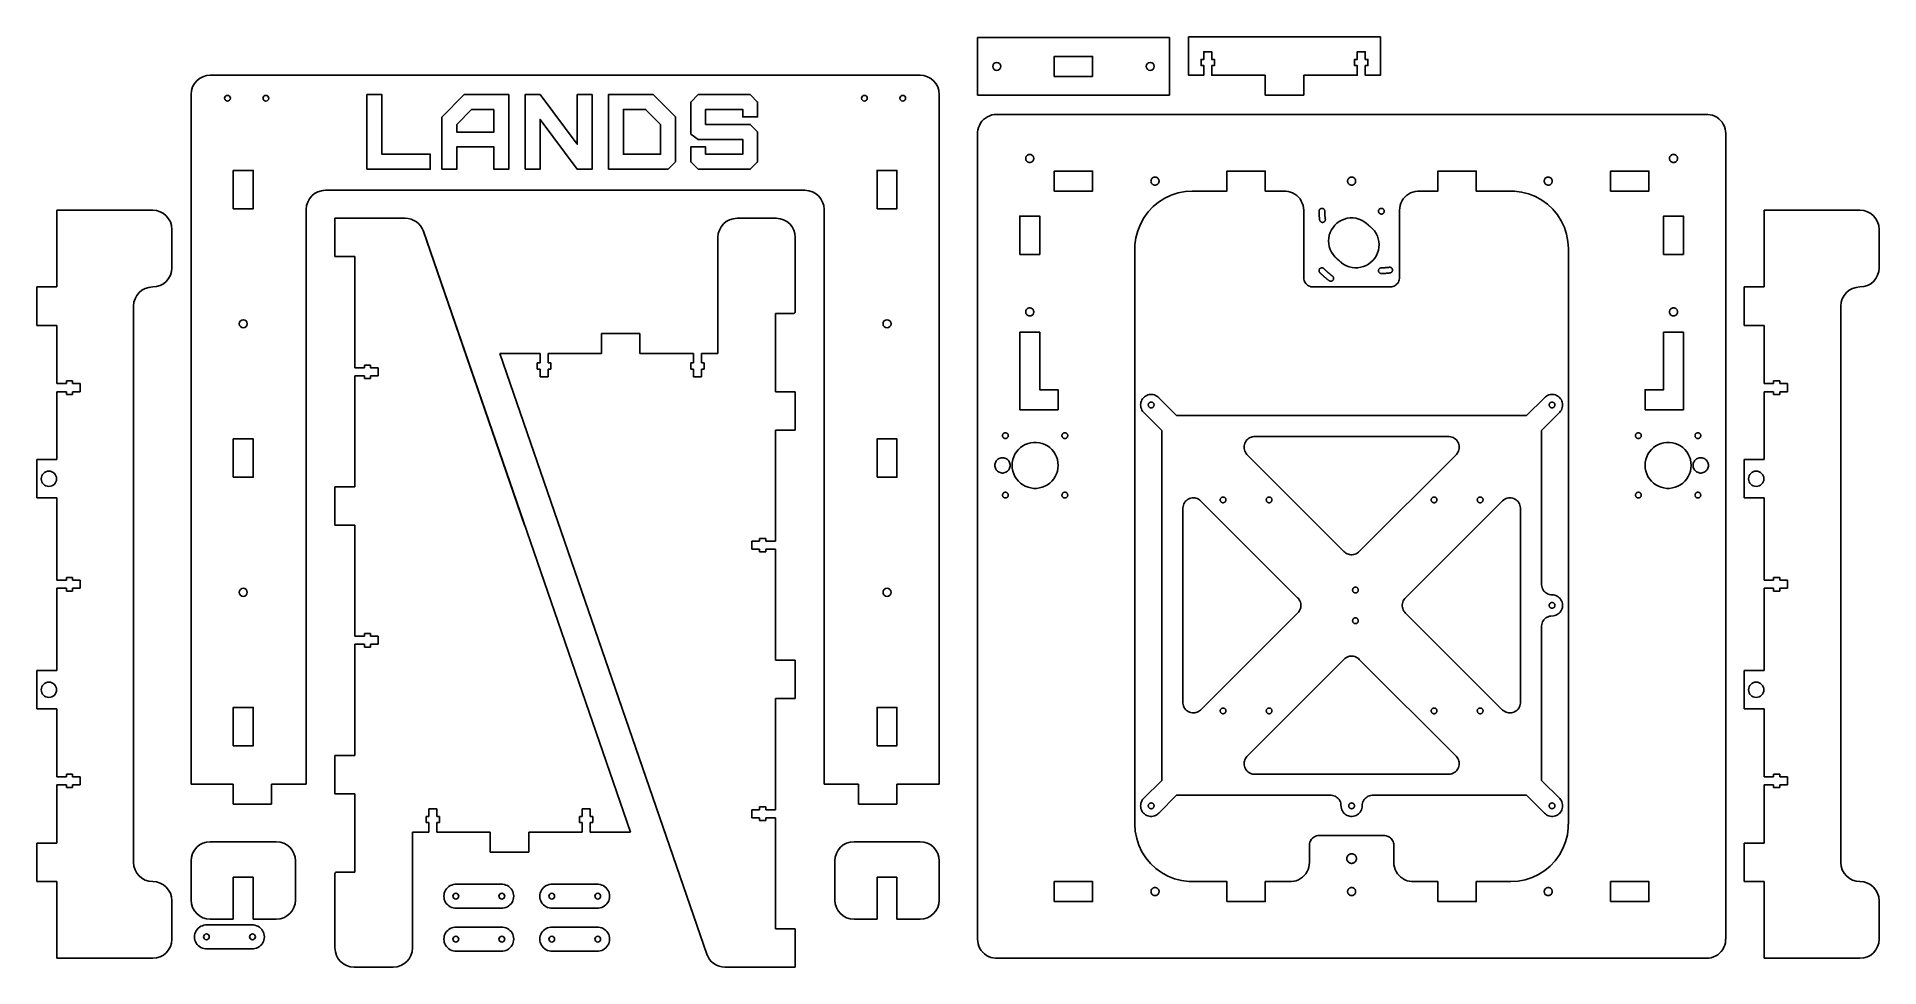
# Model space of a CAD drawing. Header units: millimetres. Extents: x -480 to 480, y 5 to 490.
import ezdxf

# ---------------------------------------------------------------- set-up
doc = ezdxf.new("R2010")
doc.units = ezdxf.units.MM
doc.layers.add('arch', color=7, linetype='Continuous', plot=False)
doc.layers.add('testBits', color=7, linetype='Continuous', plot=False)
for name, color, linetype in [('braceL', 7, 'Continuous'), ('braceR', 7, 'Continuous'), ('foot1', 7, 'Continuous'), ('foot2', 7, 'Continuous'), ('LANDS_plates_layer_1', 1, 'Continuous'), ('littleBits', 7, 'Continuous')]:
    doc.layers.add(name, color=color, linetype=linetype)

msp = doc.modelspace()

# ---------------------------------------------------------------- linework, layer by layer
at = {"layer": 'arch'}
for p, q in [((-20, 470.4), (-390, 470.4)), ((-400, 460.4), (-400, 100.8)), ((-10, 100.8), (-10, 460.4)), ((-330, 410.4), (-80, 410.4)), ((-340, 100.8), (-340, 400.4)), ((-70, 400.4), (-70, 100.8)), ((-400, 100.8), (-400, 100.8)), ((-400, 100.8), (-378, 100.8)), ((-378, 100.8), (-378, 100.8)), ((-378, 100.8), (-378, 90.4)), ((-358, 100.8), (-340, 100.8)), ((-358, 90.4), (-358, 100.8)), ((-340, 100.8), (-340, 100.8)), ((-70, 100.8), (-70, 100.8)), ((-70, 100.8), (-52, 100.8)), ((-52, 100.8), (-52, 100.8)), ((-52, 100.8), (-52, 90.4)), ((-32, 90.4), (-32, 100.8)), ((-32, 100.8), (-32, 100.8)), ((-32, 100.8), (-10, 100.8)), ((-10, 100.8), (-10, 100.8)), ((-378, 90.4), (-378, 90.4)), ((-378, 90.4), (-358, 90.4)), ((-358, 90.4), (-358, 90.4)), ((-52, 90.4), (-52, 90.4)), ((-52, 90.4), (-32, 90.4)), ((-32, 90.4), (-32, 90.4))]:
    msp.add_line(p, q, dxfattribs=at)
for points in [[(-308.333, 421.4), (-308.333, 460.312), (-308.333, 460.312), (-300.555, 460.312), (-300.555, 460.312), (-300.555, 429.177), (-300.555, 429.177), (-275.333, 429.177), (-275.333, 429.177), (-275.333, 421.4), (-275.333, 421.4), (-308.333, 421.4)], [(-269.261, 421.4), (-269.261, 448.583), (-269.261, 448.583), (-257.649, 460.312), (-257.649, 460.312), (-234.372, 460.312), (-234.372, 460.312), (-234.372, 421.4), (-234.372, 421.4), (-242.095, 421.4), (-242.095, 421.4), (-242.095, 433.014), (-242.095, 433.014), (-261.482, 433.014), (-261.482, 433.014), (-261.482, 421.4), (-261.482, 421.4), (-269.261, 421.4)], [(-242.095, 452.534), (-253.761, 452.534), (-253.761, 452.534), (-261.482, 444.687), (-261.482, 444.687), (-261.482, 440.792), (-261.482, 440.792), (-242.095, 440.792), (-242.095, 440.792), (-242.095, 452.534)], [(-225.856, 421.4), (-225.856, 460.312), (-225.856, 460.312), (-218.078, 460.312), (-218.078, 460.312), (-198.689, 434.407), (-198.689, 434.407), (-198.689, 460.312), (-198.689, 460.312), (-190.968, 460.312), (-190.968, 460.312), (-190.968, 421.4), (-190.968, 421.4), (-198.689, 421.4), (-198.689, 421.4), (-218.078, 447.36), (-218.078, 447.36), (-218.078, 421.4), (-218.078, 421.4), (-225.856, 421.4)], [(-182.409, 421.4), (-182.409, 460.312), (-182.409, 460.312), (-159.132, 460.312), (-159.132, 460.312), (-147.521, 448.641), (-147.521, 448.641), (-147.521, 425.233), (-147.521, 425.233), (-151.354, 421.4), (-151.354, 421.4), (-182.409, 421.4)], [(-155.242, 444.748), (-163.021, 452.534), (-163.021, 452.534), (-174.632, 452.534), (-174.632, 452.534), (-174.632, 429.177), (-174.632, 429.177), (-155.242, 429.177), (-155.242, 429.177), (-155.242, 444.748)], [(-135.727, 421.4), (-139.561, 425.233), (-139.561, 425.233), (-139.561, 433.024), (-139.561, 433.024), (-131.782, 433.024), (-131.782, 433.024), (-131.782, 429.177), (-131.782, 429.177), (-112.394, 429.177), (-112.394, 429.177), (-112.394, 436.926), (-112.394, 436.926), (-135.727, 436.926), (-135.727, 436.926), (-139.561, 439.704), (-139.561, 439.704), (-139.561, 456.367), (-139.561, 456.367), (-135.727, 460.312), (-135.727, 460.312), (-108.504, 460.312), (-108.504, 460.312), (-104.671, 456.367), (-104.671, 456.367), (-104.671, 448.645), (-104.671, 448.645), (-112.394, 448.645), (-112.394, 448.645), (-112.394, 452.534), (-112.394, 452.534), (-131.782, 452.534), (-131.782, 452.534), (-131.782, 444.76), (-131.782, 444.76), (-108.504, 444.76), (-108.504, 444.76), (-104.671, 440.871), (-104.671, 440.871), (-104.671, 425.233), (-104.671, 425.233), (-108.504, 421.4), (-108.504, 421.4), (-135.727, 421.4)], [(-378, 400.8), (-378, 420.8), (-378, 420.8), (-367.6, 420.8), (-367.6, 420.8), (-367.6, 400.8), (-367.6, 400.8), (-378, 400.8)], [(-42.4, 400.8), (-42.4, 420.8), (-42.4, 420.8), (-32, 420.8), (-32, 420.8), (-32, 400.8), (-32, 400.8), (-42.4, 400.8)], [(-378, 260.8), (-378, 280.8), (-378, 280.8), (-367.6, 280.8), (-367.6, 280.8), (-367.6, 260.8), (-367.6, 260.8), (-378, 260.8)], [(-42.4, 260.8), (-42.4, 280.8), (-42.4, 280.8), (-32, 280.8), (-32, 280.8), (-32, 260.8), (-32, 260.8), (-42.4, 260.8)], [(-378, 120.8), (-378, 140.8), (-378, 140.8), (-367.6, 140.8), (-367.6, 140.8), (-367.6, 120.8), (-367.6, 120.8), (-378, 120.8)], [(-42.4, 120.8), (-42.4, 140.8), (-42.4, 140.8), (-32, 140.8), (-32, 140.8), (-32, 120.8), (-32, 120.8), (-42.4, 120.8)]]:
    msp.add_lwpolyline(points, dxfattribs=at)
for centre, radius in [((-381, 458.4), 1.497), ((-361, 458.4), 1.497), ((-49, 458.4), 1.497), ((-29, 458.4), 1.497), ((-372.8, 340.8), 2.096), ((-37.2, 340.8), 2.096), ((-372.8, 200.8), 2.096), ((-37.2, 200.8), 2.096)]:
    msp.add_circle(centre, radius, dxfattribs=at)
for centre, start, end in [((-390, 460.4), 90, 180), ((-20, 460.4), 0, 90), ((-330, 400.4), 90, 180), ((-80, 400.4), 0, 90)]:
    msp.add_arc(centre, 10, start, end, dxfattribs=at)
at = {"layer": 'braceL'}
for p, q in [((-288.3286, 395.8), (-325, 395.8)), ((-325, 395.8), (-325, 395.8)), ((-325, 395.8), (-325, 375.8)), ((-304.6, 395.7803), (-304.6, 395.8)), ((-304.6, 395.8), (-304.6, 395.8)), ((-304.6, 395.7803), (-304.6, 395.7803)), ((-226.103, 235.8), (-279.02, 389.4812)), ((-171, 75.8), (-278.8736, 389.056)), ((-325, 375.8), (-314.6, 375.8)), ((-314.6, 375.8), (-314.6, 375.8)), ((-314.6, 375.8), (-314.6, 317.9)), ((-314.6, 317.9), (-314.6, 317.9)), ((-314.6, 317.9), (-309.6, 317.9)), ((-309.6, 317.9), (-309.6, 319.3)), ((-309.6, 319.3), (-309.6, 319.3)), ((-309.6, 319.3), (-306.4, 319.3)), ((-309.6, 317.9), (-309.6, 317.9)), ((-306.4, 319.3), (-306.4, 319.3)), ((-306.4, 319.3), (-306.4, 317.9)), ((-306.4, 317.9), (-306.4, 317.9)), ((-306.4, 317.9), (-302.4, 317.9)), ((-302.4, 317.9), (-302.4, 317.9)), ((-302.4, 317.9), (-302.4, 313.7)), ((-309.6, 313.7), (-314.6, 313.7)), ((-314.6, 313.7), (-314.6, 313.7)), ((-314.6, 313.7), (-314.6, 255.8)), ((-309.6, 312.3), (-309.6, 313.7)), ((-309.6, 313.7), (-309.6, 313.7)), ((-306.4, 312.3), (-309.6, 312.3)), ((-309.6, 312.3), (-309.6, 312.3)), ((-302.4, 313.7), (-306.4, 313.7)), ((-306.4, 313.7), (-306.4, 313.7)), ((-306.4, 313.7), (-306.4, 312.3)), ((-306.4, 312.3), (-306.4, 312.3)), ((-302.4, 313.7), (-302.4, 313.7)), ((-314.6, 255.8), (-325, 255.8)), ((-325, 255.8), (-325, 255.8)), ((-325, 255.8), (-325, 235.8)), ((-314.6, 255.8), (-314.6, 255.8)), ((-325, 235.8), (-325, 235.8)), ((-325, 235.8), (-314.6, 235.8)), ((-314.6, 235.8), (-314.6, 235.8)), ((-314.6, 235.8), (-314.6, 177.9)), ((-314.6, 177.9), (-314.6, 177.9)), ((-314.6, 177.9), (-309.6, 177.9)), ((-309.6, 173.7), (-314.6, 173.7)), ((-314.6, 173.7), (-314.6, 173.7)), ((-314.6, 173.7), (-314.6, 115.8)), ((-309.6, 177.9), (-309.6, 179.3)), ((-309.6, 179.3), (-309.6, 179.3)), ((-309.6, 179.3), (-306.4, 179.3)), ((-309.6, 177.9), (-309.6, 177.9)), ((-309.6, 172.3), (-309.6, 173.7)), ((-309.6, 173.7), (-309.6, 173.7)), ((-306.4, 179.3), (-306.4, 179.3)), ((-306.4, 179.3), (-306.4, 177.9)), ((-306.4, 177.9), (-306.4, 177.9)), ((-306.4, 177.9), (-302.4, 177.9)), ((-302.4, 173.7), (-306.4, 173.7)), ((-306.4, 173.7), (-306.4, 173.7)), ((-306.4, 173.7), (-306.4, 172.3)), ((-302.4, 177.9), (-302.4, 177.9)), ((-302.4, 177.9), (-302.4, 173.7)), ((-302.4, 173.7), (-302.4, 173.7)), ((-306.4, 172.3), (-309.6, 172.3)), ((-309.6, 172.3), (-309.6, 172.3)), ((-306.4, 172.3), (-306.4, 172.3)), ((-314.6, 115.8), (-325, 115.8)), ((-325, 115.8), (-325, 115.8)), ((-325, 115.8), (-325, 95.8)), ((-314.6, 115.8), (-314.6, 115.8)), ((-325, 95.8), (-325, 95.8)), ((-325, 95.8), (-314.6, 95.8)), ((-314.6, 95.8), (-314.6, 95.8)), ((-314.6, 95.8), (-314.6, 55)), ((-276.1, 84), (-276.1, 88)), ((-276.1, 88), (-276.1, 88)), ((-276.1, 88), (-271.9, 88)), ((-271.9, 88), (-271.9, 88)), ((-271.9, 88), (-271.9, 84)), ((-196.1, 84), (-196.1, 88)), ((-196.1, 88), (-196.1, 88)), ((-196.1, 88), (-191.9, 88)), ((-191.9, 88), (-191.9, 88)), ((-191.9, 88), (-191.9, 84)), ((-277.5, 80.8), (-277.5, 84)), ((-277.5, 84), (-277.5, 84)), ((-277.5, 84), (-276.1, 84)), ((-276.1, 80.8), (-277.5, 80.8)), ((-277.5, 80.8), (-277.5, 80.8)), ((-276.1, 84), (-276.1, 84)), ((-276.1, 75.8), (-276.1, 80.8)), ((-276.1, 80.8), (-276.1, 80.8)), ((-271.9, 84), (-271.9, 84)), ((-271.9, 84), (-270.5, 84)), ((-270.5, 80.8), (-271.9, 80.8)), ((-271.9, 80.8), (-271.9, 80.8)), ((-271.9, 80.8), (-271.9, 75.8)), ((-270.5, 84), (-270.5, 84)), ((-270.5, 84), (-270.5, 80.8)), ((-270.5, 80.8), (-270.5, 80.8)), ((-197.5, 80.8), (-197.5, 84)), ((-197.5, 84), (-197.5, 84)), ((-197.5, 84), (-196.1, 84)), ((-196.1, 80.8), (-197.5, 80.8)), ((-197.5, 80.8), (-197.5, 80.8)), ((-196.1, 84), (-196.1, 84)), ((-196.1, 75.8), (-196.1, 80.8)), ((-196.1, 80.8), (-196.1, 80.8)), ((-191.9, 84), (-191.9, 84)), ((-191.9, 84), (-190.5, 84)), ((-190.5, 80.8), (-191.9, 80.8)), ((-191.9, 80.8), (-191.9, 80.8)), ((-191.9, 80.8), (-191.9, 75.8)), ((-190.5, 84), (-190.5, 84)), ((-190.5, 84), (-190.5, 80.8)), ((-190.5, 80.8), (-190.5, 80.8)), ((-284.6, 15.4), (-284.6, 75.8)), ((-284.6, 75.8), (-284.6, 75.8)), ((-284.6, 75.8), (-276.1, 75.8)), ((-276.1, 75.8), (-276.1, 75.8)), ((-271.9, 75.8), (-271.9, 75.8)), ((-271.9, 75.8), (-244, 75.8)), ((-244, 75.8), (-244, 75.8)), ((-244, 75.8), (-244, 65.4)), ((-224, 65.4), (-224, 75.8)), ((-224, 75.8), (-224, 75.8)), ((-224, 75.8), (-196.1, 75.8)), ((-196.1, 75.8), (-196.1, 75.8)), ((-191.9, 75.8), (-191.9, 75.8)), ((-191.9, 75.8), (-171, 75.8)), ((-171, 75.8), (-171, 75.8)), ((-244, 65.4), (-244, 65.4)), ((-244, 65.4), (-224, 65.4)), ((-224, 65.4), (-224, 65.4)), ((-325, 54), (-325, 15.4)), ((-314.6, 55), (-324, 55)), ((-314.6, 55), (-314.6, 55)), ((-315, 5.4), (-294.6, 5.4))]:
    msp.add_line(p, q, dxfattribs=at)
for centre, start, end in [((-288.3286, 385.8), 19.0017801, 90), ((-315, 15.4), 180, 270), ((-294.6, 15.4), 270, 0)]:
    msp.add_arc(centre, 10, start, end, dxfattribs=at)
at = {"layer": 'braceR'}
for p, q in [((-95, 395.8), (-115.4, 395.8)), ((-125.4, 385.8), (-125.4, 325.4)), ((-85, 347.2), (-85, 385.8)), ((-95.4, 305.4), (-95.4, 346.2)), ((-95.4, 346.2), (-95.4, 346.2)), ((-95.4, 346.2), (-86, 346.2)), ((-86, 346.2), (-85.8747, 346.208)), ((-86, 346.2), (-86, 346.2)), ((-85.8747, 346.208), (-85.7513, 346.231)), ((-85.8747, 346.208), (-85.8747, 346.208)), ((-85.7513, 346.231), (-85.6319, 346.27)), ((-85.7513, 346.231), (-85.7513, 346.231)), ((-85.6319, 346.27), (-85.5182, 346.324)), ((-85.6319, 346.27), (-85.6319, 346.27)), ((-85.5182, 346.324), (-85.4122, 346.391)), ((-85.5182, 346.324), (-85.5182, 346.324)), ((-85.4122, 346.391), (-85.3154, 346.471)), ((-85.4122, 346.391), (-85.4122, 346.391)), ((-85.3154, 346.471), (-85.2295, 346.563)), ((-85.3154, 346.471), (-85.3154, 346.471)), ((-85.2295, 346.563), (-85.1557, 346.664)), ((-85.2295, 346.563), (-85.2295, 346.563)), ((-85.1557, 346.664), (-85.0952, 346.774)), ((-85.1557, 346.664), (-85.1557, 346.664)), ((-85.0952, 346.774), (-85.0489, 346.891)), ((-85.0952, 346.774), (-85.0952, 346.774)), ((-85.0489, 346.891), (-85.0177, 347.013)), ((-85.0489, 346.891), (-85.0489, 346.891)), ((-85.0177, 347.013), (-85.002, 347.137)), ((-85.0177, 347.013), (-85.0177, 347.013)), ((-85.002, 347.137), (-85.002, 347.2)), ((-85.002, 347.2), (-85.002, 347.2)), ((-85.002, 347.2), (-85, 347.2)), ((-85.002, 347.137), (-85.002, 347.137)), ((-85, 347.2), (-85, 347.2)), ((-166, 335.8), (-186, 335.8)), ((-186, 335.8), (-186, 335.8)), ((-186, 335.8), (-186, 325.4)), ((-166, 325.4), (-166, 335.8)), ((-166, 335.8), (-166, 335.8)), ((-218.1, 325.4), (-239, 325.4)), ((-239, 325.4), (-239, 325.4)), ((-239, 325.4), (-131.1264, 12.144)), ((-219.5, 317.2), (-219.5, 320.4)), ((-219.5, 320.4), (-219.5, 320.4)), ((-219.5, 320.4), (-218.1, 320.4)), ((-218.1, 317.2), (-219.5, 317.2)), ((-219.5, 317.2), (-219.5, 317.2)), ((-218.1, 320.4), (-218.1, 325.4)), ((-218.1, 325.4), (-218.1, 325.4)), ((-218.1, 320.4), (-218.1, 320.4)), ((-218.1, 313.2), (-218.1, 317.2)), ((-218.1, 317.2), (-218.1, 317.2)), ((-186, 325.4), (-213.9, 325.4)), ((-213.9, 325.4), (-213.9, 325.4)), ((-213.9, 325.4), (-213.9, 320.4)), ((-213.9, 320.4), (-213.9, 320.4)), ((-213.9, 320.4), (-212.5, 320.4)), ((-212.5, 317.2), (-213.9, 317.2)), ((-213.9, 317.2), (-213.9, 317.2)), ((-213.9, 317.2), (-213.9, 313.2)), ((-212.5, 320.4), (-212.5, 320.4)), ((-212.5, 320.4), (-212.5, 317.2)), ((-212.5, 317.2), (-212.5, 317.2)), ((-186, 325.4), (-186, 325.4)), ((-138.1, 325.4), (-166, 325.4)), ((-166, 325.4), (-166, 325.4)), ((-139.5, 317.2), (-139.5, 320.4)), ((-139.5, 320.4), (-139.5, 320.4)), ((-139.5, 320.4), (-138.1, 320.4)), ((-138.1, 317.2), (-139.5, 317.2)), ((-139.5, 317.2), (-139.5, 317.2)), ((-138.1, 320.4), (-138.1, 325.4)), ((-138.1, 325.4), (-138.1, 325.4)), ((-138.1, 320.4), (-138.1, 320.4)), ((-138.1, 313.2), (-138.1, 317.2)), ((-138.1, 317.2), (-138.1, 317.2)), ((-125.4, 325.4), (-133.9, 325.4)), ((-133.9, 325.4), (-133.9, 325.4)), ((-133.9, 325.4), (-133.9, 320.4)), ((-133.9, 320.4), (-133.9, 320.4)), ((-133.9, 320.4), (-132.5, 320.4)), ((-132.5, 317.2), (-133.9, 317.2)), ((-133.9, 317.2), (-133.9, 317.2)), ((-133.9, 317.2), (-133.9, 313.2)), ((-132.5, 320.4), (-132.5, 320.4)), ((-132.5, 320.4), (-132.5, 317.2)), ((-132.5, 317.2), (-132.5, 317.2)), ((-125.4, 325.4), (-125.4, 325.4)), ((-213.9, 313.2), (-218.1, 313.2)), ((-218.1, 313.2), (-218.1, 313.2)), ((-213.9, 313.2), (-213.9, 313.2)), ((-133.9, 313.2), (-138.1, 313.2)), ((-138.1, 313.2), (-138.1, 313.2)), ((-133.9, 313.2), (-133.9, 313.2)), ((-85, 305.4), (-95.4, 305.4)), ((-95.4, 305.4), (-95.4, 305.4)), ((-85, 285.4), (-85, 305.4)), ((-85, 305.4), (-85, 305.4)), ((-95.4, 227.5), (-95.4, 285.4)), ((-95.4, 285.4), (-95.4, 285.4)), ((-95.4, 285.4), (-85, 285.4)), ((-85, 285.4), (-85, 285.4)), ((-107.6, 223.3), (-107.6, 227.5)), ((-107.6, 227.5), (-107.6, 227.5)), ((-107.6, 227.5), (-103.6, 227.5)), ((-103.6, 223.3), (-107.6, 223.3)), ((-107.6, 223.3), (-107.6, 223.3)), ((-103.6, 227.5), (-103.6, 228.9)), ((-103.6, 228.9), (-103.6, 228.9)), ((-103.6, 228.9), (-100.4, 228.9)), ((-103.6, 227.5), (-103.6, 227.5)), ((-103.6, 221.9), (-103.6, 223.3)), ((-103.6, 223.3), (-103.6, 223.3)), ((-100.4, 221.9), (-103.6, 221.9)), ((-103.6, 221.9), (-103.6, 221.9)), ((-100.4, 228.9), (-100.4, 228.9)), ((-100.4, 228.9), (-100.4, 227.5)), ((-100.4, 227.5), (-100.4, 227.5)), ((-100.4, 227.5), (-95.4, 227.5)), ((-95.4, 223.3), (-100.4, 223.3)), ((-100.4, 223.3), (-100.4, 223.3)), ((-100.4, 223.3), (-100.4, 221.9)), ((-100.4, 221.9), (-100.4, 221.9)), ((-95.4, 227.5), (-95.4, 227.5)), ((-95.4, 165.4), (-95.4, 223.3)), ((-95.4, 223.3), (-95.4, 223.3)), ((-85, 165.4), (-95.4, 165.4)), ((-95.4, 165.4), (-95.4, 165.4)), ((-85, 145.4), (-85, 165.4)), ((-85, 165.4), (-85, 165.4)), ((-95.4, 87.5), (-95.4, 145.4)), ((-95.4, 145.4), (-95.4, 145.4)), ((-95.4, 145.4), (-85, 145.4)), ((-85, 145.4), (-85, 145.4)), ((-107.6, 83.3), (-107.6, 87.5)), ((-107.6, 87.5), (-107.6, 87.5)), ((-107.6, 87.5), (-103.6, 87.5)), ((-103.6, 87.5), (-103.6, 88.9)), ((-103.6, 88.9), (-103.6, 88.9)), ((-103.6, 88.9), (-100.4, 88.9)), ((-103.6, 87.5), (-103.6, 87.5)), ((-100.4, 88.9), (-100.4, 88.9)), ((-100.4, 88.9), (-100.4, 87.5)), ((-100.4, 87.5), (-100.4, 87.5)), ((-100.4, 87.5), (-95.4, 87.5)), ((-95.4, 87.5), (-95.4, 87.5)), ((-103.6, 83.3), (-107.6, 83.3)), ((-107.6, 83.3), (-107.6, 83.3)), ((-103.6, 81.9), (-103.6, 83.3)), ((-103.6, 83.3), (-103.6, 83.3)), ((-100.4, 81.9), (-103.6, 81.9)), ((-103.6, 81.9), (-103.6, 81.9)), ((-95.4, 83.3), (-100.4, 83.3)), ((-100.4, 83.3), (-100.4, 83.3)), ((-100.4, 83.3), (-100.4, 81.9)), ((-100.4, 81.9), (-100.4, 81.9)), ((-95.4, 25.4), (-95.4, 83.3)), ((-95.4, 83.3), (-95.4, 83.3)), ((-85, 25.4), (-95.4, 25.4)), ((-95.4, 25.4), (-95.4, 25.4)), ((-85, 5.4), (-85, 25.4)), ((-121.6714, 5.4), (-85, 5.4)), ((-105.4, 5.4197), (-105.4, 5.4197)), ((-105.4, 5.4197), (-105.4, 5.4)), ((-105.4, 5.4), (-105.4, 5.4)), ((-85, 5.4), (-85, 5.4))]:
    msp.add_line(p, q, dxfattribs=at)
for centre, start, end in [((-115.4, 385.8), 90, 180), ((-95, 385.8), 0, 90), ((-121.6714, 15.4), 199.0017801, 270)]:
    msp.add_arc(centre, 10, start, end, dxfattribs=at)
at = {"layer": 'foot1'}
for p, q in [((-420, 400), (-470, 400)), ((-470, 400), (-470, 400)), ((-470, 400), (-470, 360)), ((-410, 370), (-410, 390)), ((-470, 360), (-480.4, 360)), ((-480.4, 360), (-480.4, 360)), ((-480.4, 360), (-480.4, 340)), ((-470, 360), (-470, 360)), ((-430, 60), (-430, 350)), ((-480.4, 340), (-480.4, 340)), ((-480.4, 340), (-470, 340)), ((-470, 340), (-470, 340)), ((-470, 340), (-470, 309.6)), ((-470, 309.6), (-470, 309.6)), ((-470, 309.6), (-465, 309.6)), ((-465, 309.6), (-465, 311)), ((-465, 311), (-465, 311)), ((-465, 311), (-461.8, 311)), ((-465, 309.6), (-465, 309.6)), ((-461.8, 311), (-461.8, 311)), ((-461.8, 311), (-461.8, 309.6)), ((-461.8, 309.6), (-461.8, 309.6)), ((-461.8, 309.6), (-457.8, 309.6)), ((-457.8, 309.6), (-457.8, 309.6)), ((-457.8, 309.6), (-457.8, 305.4)), ((-465, 305.4), (-470, 305.4)), ((-470, 305.4), (-470, 305.4)), ((-470, 305.4), (-470, 270)), ((-465, 304), (-465, 305.4)), ((-465, 305.4), (-465, 305.4)), ((-461.8, 304), (-465, 304)), ((-465, 304), (-465, 304)), ((-457.8, 305.4), (-461.8, 305.4)), ((-461.8, 305.4), (-461.8, 305.4)), ((-461.8, 305.4), (-461.8, 304)), ((-461.8, 304), (-461.8, 304)), ((-457.8, 305.4), (-457.8, 305.4)), ((-470, 270), (-480.4, 270)), ((-480.4, 270), (-480.4, 270)), ((-480.4, 270), (-480.4, 250)), ((-470, 270), (-470, 270)), ((-480.4, 250), (-480.4, 250)), ((-480.4, 250), (-470, 250)), ((-470, 250), (-470, 250)), ((-470, 250), (-470, 207.1)), ((-470, 207.1), (-470, 207.1)), ((-470, 207.1), (-465, 207.1)), ((-465, 202.9), (-470, 202.9)), ((-470, 202.9), (-470, 202.9)), ((-470, 202.9), (-470, 160)), ((-465, 207.1), (-465, 208.5)), ((-465, 208.5), (-465, 208.5)), ((-465, 208.5), (-461.8, 208.5)), ((-465, 207.1), (-465, 207.1)), ((-465, 201.5), (-465, 202.9)), ((-465, 202.9), (-465, 202.9)), ((-461.8, 208.5), (-461.8, 208.5)), ((-461.8, 208.5), (-461.8, 207.1)), ((-461.8, 207.1), (-461.8, 207.1)), ((-461.8, 207.1), (-457.8, 207.1)), ((-457.8, 202.9), (-461.8, 202.9)), ((-461.8, 202.9), (-461.8, 202.9)), ((-461.8, 202.9), (-461.8, 201.5)), ((-457.8, 207.1), (-457.8, 207.1)), ((-457.8, 207.1), (-457.8, 202.9)), ((-457.8, 202.9), (-457.8, 202.9)), ((-461.8, 201.5), (-465, 201.5)), ((-465, 201.5), (-465, 201.5)), ((-461.8, 201.5), (-461.8, 201.5)), ((-470, 160), (-480.4, 160)), ((-480.4, 160), (-480.4, 160)), ((-480.4, 160), (-480.4, 140)), ((-470, 160), (-470, 160)), ((-480.4, 140), (-480.4, 140)), ((-480.4, 140), (-470, 140)), ((-470, 140), (-470, 140)), ((-470, 140), (-470, 104.6)), ((-465, 104.6), (-465, 106)), ((-465, 106), (-465, 106)), ((-465, 106), (-461.8, 106)), ((-461.8, 106), (-461.8, 106)), ((-461.8, 106), (-461.8, 104.6)), ((-470, 104.6), (-470, 104.6)), ((-470, 104.6), (-465, 104.6)), ((-465, 100.4), (-470, 100.4)), ((-470, 100.4), (-470, 100.4)), ((-470, 100.4), (-470, 70)), ((-465, 104.6), (-465, 104.6)), ((-465, 99), (-465, 100.4)), ((-465, 100.4), (-465, 100.4)), ((-461.8, 99), (-465, 99)), ((-465, 99), (-465, 99)), ((-461.8, 104.6), (-461.8, 104.6)), ((-461.8, 104.6), (-457.8, 104.6)), ((-457.8, 100.4), (-461.8, 100.4)), ((-461.8, 100.4), (-461.8, 100.4)), ((-461.8, 100.4), (-461.8, 99)), ((-461.8, 99), (-461.8, 99)), ((-457.8, 104.6), (-457.8, 104.6)), ((-457.8, 104.6), (-457.8, 100.4)), ((-457.8, 100.4), (-457.8, 100.4)), ((-470, 70), (-480.4, 70)), ((-480.4, 70), (-480.4, 70)), ((-480.4, 70), (-480.4, 50)), ((-470, 70), (-470, 70)), ((-480.4, 50), (-480.4, 50)), ((-480.4, 50), (-470, 50)), ((-470, 50), (-470, 50)), ((-470, 50), (-470, 10)), ((-410, 40), (-410, 20)), ((-470, 10), (-470, 10)), ((-470, 10), (-420, 10))]:
    msp.add_line(p, q, dxfattribs=at)
for centre in [(-474.1, 260), (-474.1, 150)]:
    msp.add_circle(centre, 3.992, dxfattribs=at)
for centre, start, end in [((-420, 390), 0, 90), ((-420, 370), 270, 0), ((-420, 350), 90, 180), ((-420, 60), 180, 270), ((-420, 40), 0, 90), ((-420, 20), 270, 0)]:
    msp.add_arc(centre, 10, start, end, dxfattribs=at)
at = {"layer": 'foot2'}
for p, q in [((420, 360), (420, 400)), ((420, 400), (420, 400)), ((420, 400), (470, 400)), ((480, 370), (480, 390)), ((409.6, 340), (409.6, 360)), ((409.6, 360), (409.6, 360)), ((409.6, 360), (420, 360)), ((420, 360), (420, 360)), ((460, 350), (460, 60)), ((420, 340), (409.6, 340)), ((409.6, 340), (409.6, 340)), ((420, 309.6), (420, 340)), ((420, 340), (420, 340)), ((425, 309.6), (420, 309.6)), ((420, 309.6), (420, 309.6)), ((428.2, 311), (425, 311)), ((425, 311), (425, 311)), ((425, 311), (425, 309.6)), ((425, 309.6), (425, 309.6)), ((428.2, 309.6), (428.2, 311)), ((428.2, 311), (428.2, 311)), ((432.2, 309.6), (428.2, 309.6)), ((428.2, 309.6), (428.2, 309.6)), ((432.2, 305.4), (432.2, 309.6)), ((432.2, 309.6), (432.2, 309.6)), ((420, 270), (420, 305.4)), ((420, 305.4), (420, 305.4)), ((420, 305.4), (425, 305.4)), ((425, 305.4), (425, 305.4)), ((425, 305.4), (425, 304)), ((425, 304), (425, 304)), ((425, 304), (428.2, 304)), ((428.2, 304), (428.2, 305.4)), ((428.2, 305.4), (428.2, 305.4)), ((428.2, 305.4), (432.2, 305.4)), ((428.2, 304), (428.2, 304)), ((432.2, 305.4), (432.2, 305.4)), ((409.6, 250), (409.6, 270)), ((409.6, 270), (409.6, 270)), ((409.6, 270), (420, 270)), ((420, 270), (420, 270)), ((420, 250), (409.6, 250)), ((409.6, 250), (409.6, 250)), ((420, 207.1), (420, 250)), ((420, 250), (420, 250)), ((425, 207.1), (420, 207.1)), ((420, 207.1), (420, 207.1)), ((420, 160), (420, 202.9)), ((420, 202.9), (420, 202.9)), ((420, 202.9), (425, 202.9)), ((428.2, 208.5), (425, 208.5)), ((425, 208.5), (425, 208.5)), ((425, 208.5), (425, 207.1)), ((425, 207.1), (425, 207.1)), ((425, 202.9), (425, 202.9)), ((425, 202.9), (425, 201.5)), ((428.2, 207.1), (428.2, 208.5)), ((428.2, 208.5), (428.2, 208.5)), ((432.2, 207.1), (428.2, 207.1)), ((428.2, 207.1), (428.2, 207.1)), ((428.2, 201.5), (428.2, 202.9)), ((428.2, 202.9), (428.2, 202.9)), ((428.2, 202.9), (432.2, 202.9)), ((432.2, 202.9), (432.2, 207.1)), ((432.2, 207.1), (432.2, 207.1)), ((432.2, 202.9), (432.2, 202.9)), ((425, 201.5), (425, 201.5)), ((425, 201.5), (428.2, 201.5)), ((428.2, 201.5), (428.2, 201.5)), ((409.6, 140), (409.6, 160)), ((409.6, 160), (409.6, 160)), ((409.6, 160), (420, 160)), ((420, 160), (420, 160)), ((420, 140), (409.6, 140)), ((409.6, 140), (409.6, 140)), ((420, 104.6), (420, 140)), ((420, 140), (420, 140)), ((428.2, 106), (425, 106)), ((425, 106), (425, 106)), ((425, 106), (425, 104.6)), ((428.2, 104.6), (428.2, 106)), ((428.2, 106), (428.2, 106)), ((425, 104.6), (420, 104.6)), ((420, 104.6), (420, 104.6)), ((420, 70), (420, 100.4)), ((420, 100.4), (420, 100.4)), ((420, 100.4), (425, 100.4)), ((425, 104.6), (425, 104.6)), ((425, 100.4), (425, 100.4)), ((425, 100.4), (425, 99)), ((425, 99), (425, 99)), ((425, 99), (428.2, 99)), ((432.2, 104.6), (428.2, 104.6)), ((428.2, 104.6), (428.2, 104.6)), ((428.2, 99), (428.2, 100.4)), ((428.2, 100.4), (428.2, 100.4)), ((428.2, 100.4), (432.2, 100.4)), ((428.2, 99), (428.2, 99)), ((432.2, 100.4), (432.2, 104.6)), ((432.2, 104.6), (432.2, 104.6)), ((432.2, 100.4), (432.2, 100.4)), ((409.6, 50), (409.6, 70)), ((409.6, 70), (409.6, 70)), ((409.6, 70), (420, 70)), ((420, 70), (420, 70)), ((420, 50), (409.6, 50)), ((409.6, 50), (409.6, 50)), ((420, 10), (420, 50)), ((420, 50), (420, 50)), ((480, 40), (480, 20)), ((470, 10), (420, 10)), ((420, 10), (420, 10))]:
    msp.add_line(p, q, dxfattribs=at)
for centre in [(415.9, 260), (415.9, 150)]:
    msp.add_circle(centre, 3.992, dxfattribs=at)
for centre, start, end in [((470, 390), 0, 90), ((470, 370), 270, 0), ((470, 350), 90, 180), ((470, 60), 180, 270), ((470, 40), 0, 90), ((470, 20), 270, 0)]:
    msp.add_arc(centre, 10, start, end, dxfattribs=at)
at = {"layer": 'LANDS_plates_layer_1'}
for p, q in [((-331.253, 410.321), (-330, 410.4)), ((-330, 410.4), (-330, 410.4)), ((-239, 325.4), (-183.908, 165.4)), ((-183.908, 165.4), (-183.908, 165.4)), ((-183.908, 165.4), (-183.897, 165.4)), ((-183.897, 165.4), (-183.897, 165.4)), ((-183.897, 165.4), (-130.98, 11.7188))]:
    msp.add_line(p, q, dxfattribs=at)
for points in [[(391.253, 10.0788), (392.487, 10.3141), (392.487, 10.3141), (393.681, 10.7022), (393.681, 10.7022), (394.818, 11.2369), (394.818, 11.2369), (395.878, 11.9098), (395.878, 11.9098), (396.845, 12.7103), (396.845, 12.7103), (397.705, 13.6257), (397.705, 13.6257), (398.443, 14.6417), (398.443, 14.6417), (399.048, 15.7422), (399.048, 15.7422), (399.511, 16.9098), (399.511, 16.9098), (399.823, 18.1262), (399.823, 18.1262), (399.98, 19.3721), (399.98, 19.3721), (399.98, 20), (399.98, 20), (400, 20), (400, 20), (400, 440), (400, 440), (399.921, 441.253), (399.921, 441.253), (399.686, 442.487), (399.686, 442.487), (399.298, 443.681), (399.298, 443.681), (398.763, 444.818), (398.763, 444.818), (398.09, 445.878), (398.09, 445.878), (397.29, 446.845), (397.29, 446.845), (396.374, 447.705), (396.374, 447.705), (395.358, 448.443), (395.358, 448.443), (394.258, 449.048), (394.258, 449.048), (393.09, 449.511), (393.09, 449.511), (391.874, 449.823), (391.874, 449.823), (390.628, 449.98), (390.628, 449.98), (390, 449.98), (390, 449.98), (390, 450), (390, 450), (20, 450), (20, 450), (18.7467, 449.921), (18.7467, 449.921), (17.5131, 449.686), (17.5131, 449.686), (16.3187, 449.298), (16.3187, 449.298), (15.1824, 448.763), (15.1824, 448.763), (14.1221, 448.09), (14.1221, 448.09), (13.1545, 447.29), (13.1545, 447.29), (12.2949, 446.374), (12.2949, 446.374), (11.5567, 445.358), (11.5567, 445.358), (10.9517, 444.258), (10.9517, 444.258), (10.4894, 443.09), (10.4894, 443.09), (10.1771, 441.874), (10.1771, 441.874), (10.0197, 440.628), (10.0197, 440.628), (10.0197, 440), (10.0197, 440), (10, 440), (10, 440), (10, 20), (10, 20), (10.0788, 18.7467), (10.0788, 18.7467), (10.3142, 17.5131), (10.3142, 17.5131), (10.7022, 16.3187), (10.7022, 16.3187), (11.2369, 15.1824), (11.2369, 15.1824), (11.9098, 14.1221), (11.9098, 14.1221), (12.7103, 13.1545), (12.7103, 13.1545), (13.6257, 12.2949), (13.6257, 12.2949), (14.6417, 11.5567), (14.6417, 11.5567), (15.7422, 10.9517), (15.7422, 10.9517), (16.9098, 10.4894), (16.9098, 10.4894), (18.1262, 10.1771), (18.1262, 10.1771), (19.3721, 10.0197), (19.3721, 10.0197), (20, 10.0197), (20, 10.0197), (20, 10), (20, 10), (390, 10), (390, 10), (391.253, 10.0788)], [(37.0681, 424.904), (36.8065, 424.937), (36.8065, 424.937), (36.5511, 425.003), (36.5511, 425.003), (36.3059, 425.1), (36.3059, 425.1), (36.0748, 425.227), (36.0748, 425.227), (35.8614, 425.382), (35.8614, 425.382), (35.6692, 425.562), (35.6692, 425.562), (35.5011, 425.766), (35.5011, 425.766), (35.3598, 425.988), (35.3598, 425.988), (35.2475, 426.227), (35.2475, 426.227), (35.166, 426.478), (35.166, 426.478), (35.1166, 426.737), (35.1166, 426.737), (35.1, 427), (35.1, 427), (35.1166, 427.263), (35.1166, 427.263), (35.166, 427.522), (35.166, 427.522), (35.2475, 427.773), (35.2475, 427.773), (35.3598, 428.012), (35.3598, 428.012), (35.5011, 428.234), (35.5011, 428.234), (35.6692, 428.438), (35.6692, 428.438), (35.8614, 428.618), (35.8614, 428.618), (36.0748, 428.773), (36.0748, 428.773), (36.3059, 428.9), (36.3059, 428.9), (36.5511, 428.997), (36.5511, 428.997), (36.8065, 429.063), (36.8065, 429.063), (37.0681, 429.096), (37.0681, 429.096), (37.3318, 429.096), (37.3318, 429.096), (37.5935, 429.063), (37.5935, 429.063), (37.8489, 428.997), (37.8489, 428.997), (38.0941, 428.9), (38.0941, 428.9), (38.3252, 428.773), (38.3252, 428.773), (38.5386, 428.618), (38.5386, 428.618), (38.7308, 428.438), (38.7308, 428.438), (38.8989, 428.234), (38.8989, 428.234), (39.0402, 428.012), (39.0402, 428.012), (39.1525, 427.773), (39.1525, 427.773), (39.234, 427.522), (39.234, 427.522), (39.2834, 427.263), (39.2834, 427.263), (39.3, 427), (39.3, 427), (39.2834, 426.737), (39.2834, 426.737), (39.234, 426.478), (39.234, 426.478), (39.1525, 426.227), (39.1525, 426.227), (39.0402, 425.988), (39.0402, 425.988), (38.8989, 425.766), (38.8989, 425.766), (38.7308, 425.562), (38.7308, 425.562), (38.5386, 425.382), (38.5386, 425.382), (38.3252, 425.227), (38.3252, 425.227), (38.0941, 425.1), (38.0941, 425.1), (37.8489, 425.003), (37.8489, 425.003), (37.5935, 424.937), (37.5935, 424.937), (37.3318, 424.904), (37.3318, 424.904), (37.0681, 424.904)], [(372.668, 424.904), (372.406, 424.937), (372.406, 424.937), (372.151, 425.003), (372.151, 425.003), (371.906, 425.1), (371.906, 425.1), (371.675, 425.227), (371.675, 425.227), (371.461, 425.382), (371.461, 425.382), (371.269, 425.562), (371.269, 425.562), (371.101, 425.766), (371.101, 425.766), (370.96, 425.988), (370.96, 425.988), (370.847, 426.227), (370.847, 426.227), (370.766, 426.478), (370.766, 426.478), (370.717, 426.737), (370.717, 426.737), (370.7, 427), (370.7, 427), (370.717, 427.263), (370.717, 427.263), (370.766, 427.522), (370.766, 427.522), (370.847, 427.773), (370.847, 427.773), (370.96, 428.012), (370.96, 428.012), (371.101, 428.234), (371.101, 428.234), (371.269, 428.438), (371.269, 428.438), (371.461, 428.618), (371.461, 428.618), (371.675, 428.773), (371.675, 428.773), (371.906, 428.9), (371.906, 428.9), (372.151, 428.997), (372.151, 428.997), (372.406, 429.063), (372.406, 429.063), (372.668, 429.096), (372.668, 429.096), (372.932, 429.096), (372.932, 429.096), (373.193, 429.063), (373.193, 429.063), (373.449, 428.997), (373.449, 428.997), (373.694, 428.9), (373.694, 428.9), (373.925, 428.773), (373.925, 428.773), (374.139, 428.618), (374.139, 428.618), (374.331, 428.438), (374.331, 428.438), (374.499, 428.234), (374.499, 428.234), (374.64, 428.012), (374.64, 428.012), (374.753, 427.773), (374.753, 427.773), (374.834, 427.522), (374.834, 427.522), (374.883, 427.263), (374.883, 427.263), (374.9, 427), (374.9, 427), (374.883, 426.737), (374.883, 426.737), (374.834, 426.478), (374.834, 426.478), (374.753, 426.227), (374.753, 426.227), (374.64, 425.988), (374.64, 425.988), (374.499, 425.766), (374.499, 425.766), (374.331, 425.562), (374.331, 425.562), (374.139, 425.382), (374.139, 425.382), (373.925, 425.227), (373.925, 425.227), (373.694, 425.1), (373.694, 425.1), (373.449, 425.003), (373.449, 425.003), (373.193, 424.937), (373.193, 424.937), (372.932, 424.904), (372.932, 424.904), (372.668, 424.904)], [(50, 410), (50, 420.4), (50, 420.4), (70, 420.4), (70, 420.4), (70, 410), (70, 410), (50, 410)], [(140, 39.6), (140, 50), (140, 50), (122, 50), (122, 50), (122, 50.0592), (122, 50.0592), (120.116, 50.0592), (120.116, 50.0592), (116.379, 50.5314), (116.379, 50.5314), (112.729, 51.4683), (112.729, 51.4683), (109.227, 52.8552), (109.227, 52.8552), (105.925, 54.6702), (105.925, 54.6702), (102.877, 56.8846), (102.877, 56.8846), (100.131, 59.4636), (100.131, 59.4636), (97.7295, 62.3664), (97.7295, 62.3664), (95.7108, 65.5474), (95.7108, 65.5474), (94.1067, 68.9563), (94.1067, 68.9563), (92.9425, 72.5393), (92.9425, 72.5393), (92.2366, 76.24), (92.2366, 76.24), (92, 80), (92, 80), (92, 380), (92, 380), (92.0592, 380), (92.0592, 380), (92.0592, 381.884), (92.0592, 381.884), (92.5314, 385.621), (92.5314, 385.621), (93.4683, 389.271), (93.4683, 389.271), (94.8552, 392.773), (94.8552, 392.773), (96.6702, 396.075), (96.6702, 396.075), (98.8846, 399.123), (98.8846, 399.123), (101.464, 401.869), (101.464, 401.869), (104.366, 404.271), (104.366, 404.271), (107.547, 406.289), (107.547, 406.289), (110.956, 407.893), (110.956, 407.893), (114.539, 409.057), (114.539, 409.057), (118.24, 409.763), (118.24, 409.763), (122, 410), (122, 410), (140, 410), (140, 410), (140, 420.4), (140, 420.4), (160, 420.4), (160, 420.4), (160, 410), (160, 410), (170, 410), (170, 410), (170, 409.98), (170, 409.98), (170.628, 409.98), (170.628, 409.98), (171.874, 409.823), (171.874, 409.823), (173.09, 409.511), (173.09, 409.511), (174.258, 409.048), (174.258, 409.048), (175.358, 408.443), (175.358, 408.443), (176.374, 407.705), (176.374, 407.705), (177.29, 406.845), (177.29, 406.845), (178.09, 405.878), (178.09, 405.878), (178.763, 404.818), (178.763, 404.818), (179.298, 403.681), (179.298, 403.681), (179.686, 402.487), (179.686, 402.487), (179.921, 401.253), (179.921, 401.253), (180, 400), (180, 400), (180, 365), (180, 365), (180.01, 365), (180.01, 365), (180.01, 364.686), (180.01, 364.686), (180.089, 364.063), (180.089, 364.063), (180.245, 363.455), (180.245, 363.455), (180.476, 362.871), (180.476, 362.871), (180.778, 362.321), (180.778, 362.321), (181.147, 361.813), (181.147, 361.813), (181.577, 361.355), (181.577, 361.355), (182.061, 360.955), (182.061, 360.955), (182.591, 360.618), (182.591, 360.618), (183.159, 360.351), (183.159, 360.351), (183.757, 360.157), (183.757, 360.157), (184.373, 360.039), (184.373, 360.039), (185, 360), (185, 360), (225, 360), (225, 360), (225, 360.01), (225, 360.01), (225.314, 360.01), (225.314, 360.01), (225.937, 360.089), (225.937, 360.089), (226.545, 360.245), (226.545, 360.245), (227.129, 360.476), (227.129, 360.476), (227.679, 360.778), (227.679, 360.778), (228.187, 361.147), (228.187, 361.147), (228.645, 361.577), (228.645, 361.577), (229.045, 362.061), (229.045, 362.061), (229.382, 362.591), (229.382, 362.591), (229.649, 363.159), (229.649, 363.159), (229.843, 363.757), (229.843, 363.757), (229.961, 364.373), (229.961, 364.373), (230, 365), (230, 365), (230, 400), (230, 400), (230.079, 401.253), (230.079, 401.253), (230.314, 402.487), (230.314, 402.487), (230.702, 403.681), (230.702, 403.681), (231.237, 404.818), (231.237, 404.818), (231.91, 405.878), (231.91, 405.878), (232.71, 406.845), (232.71, 406.845), (233.626, 407.705), (233.626, 407.705), (234.642, 408.443), (234.642, 408.443), (235.742, 409.048), (235.742, 409.048), (236.91, 409.511), (236.91, 409.511), (238.126, 409.823), (238.126, 409.823), (239.372, 409.98), (239.372, 409.98), (240, 409.98), (240, 409.98), (240, 410), (240, 410), (250, 410), (250, 410), (250, 420.4), (250, 420.4), (270, 420.4), (270, 420.4), (270, 410), (270, 410), (288, 410), (288, 410), (288, 409.941), (288, 409.941), (289.884, 409.941), (289.884, 409.941), (293.621, 409.469), (293.621, 409.469), (297.271, 408.532), (297.271, 408.532), (300.773, 407.145), (300.773, 407.145), (304.075, 405.33), (304.075, 405.33), (307.123, 403.115), (307.123, 403.115), (309.869, 400.536), (309.869, 400.536), (312.271, 397.634), (312.271, 397.634), (314.289, 394.453), (314.289, 394.453), (315.893, 391.044), (315.893, 391.044), (317.057, 387.461), (317.057, 387.461), (317.763, 383.76), (317.763, 383.76), (318, 380), (318, 380), (318, 80), (318, 80), (317.941, 80), (317.941, 80), (317.941, 78.1163), (317.941, 78.1163), (317.469, 74.3786), (317.469, 74.3786), (316.532, 70.7295), (316.532, 70.7295), (315.145, 67.2266), (315.145, 67.2266), (313.33, 63.9252), (313.33, 63.9252), (311.115, 60.8773), (311.115, 60.8773), (308.536, 58.1309), (308.536, 58.1309), (305.634, 55.7295), (305.634, 55.7295), (302.453, 53.7108), (302.453, 53.7108), (299.044, 52.1067), (299.044, 52.1067), (295.461, 50.9425), (295.461, 50.9425), (291.76, 50.2365), (291.76, 50.2365), (288, 50), (288, 50), (270, 50), (270, 50), (270, 39.6), (270, 39.6), (250, 39.6), (250, 39.6), (250, 50), (250, 50), (237, 50), (237, 50), (237, 50.0197), (237, 50.0197), (236.372, 50.0197), (236.372, 50.0197), (235.126, 50.1771), (235.126, 50.1771), (233.91, 50.4894), (233.91, 50.4894), (232.742, 50.9517), (232.742, 50.9517), (231.642, 51.5567), (231.642, 51.5567), (230.626, 52.2949), (230.626, 52.2949), (229.71, 53.1545), (229.71, 53.1545), (228.91, 54.1221), (228.91, 54.1221), (228.237, 55.1824), (228.237, 55.1824), (227.702, 56.3187), (227.702, 56.3187), (227.314, 57.5131), (227.314, 57.5131), (227.079, 58.7467), (227.079, 58.7467), (227, 60), (227, 60), (227, 69), (227, 69), (226.961, 69.6267), (226.961, 69.6267), (226.843, 70.2435), (226.843, 70.2435), (226.649, 70.8406), (226.649, 70.8406), (226.382, 71.4088), (226.382, 71.4088), (226.045, 71.9389), (226.045, 71.9389), (225.645, 72.4227), (225.645, 72.4227), (225.187, 72.8526), (225.187, 72.8526), (224.679, 73.2216), (224.679, 73.2216), (224.129, 73.5241), (224.129, 73.5241), (223.545, 73.7553), (223.545, 73.7553), (222.937, 73.9114), (222.937, 73.9114), (222.314, 73.9901), (222.314, 73.9901), (222, 73.9901), (222, 73.9901), (222, 74), (222, 74), (188, 74), (188, 74), (187.373, 73.9606), (187.373, 73.9606), (186.757, 73.8429), (186.757, 73.8429), (186.159, 73.6489), (186.159, 73.6489), (185.591, 73.3815), (185.591, 73.3815), (185.061, 73.0451), (185.061, 73.0451), (184.577, 72.6449), (184.577, 72.6449), (184.147, 72.1871), (184.147, 72.1871), (183.778, 71.6791), (183.778, 71.6791), (183.476, 71.1289), (183.476, 71.1289), (183.245, 70.5451), (183.245, 70.5451), (183.089, 69.9369), (183.089, 69.9369), (183.01, 69.314), (183.01, 69.314), (183.01, 69), (183.01, 69), (183, 69), (183, 69), (183, 60), (183, 60), (182.921, 58.7467), (182.921, 58.7467), (182.686, 57.5131), (182.686, 57.5131), (182.298, 56.3187), (182.298, 56.3187), (181.763, 55.1824), (181.763, 55.1824), (181.09, 54.1221), (181.09, 54.1221), (180.29, 53.1545), (180.29, 53.1545), (179.374, 52.2949), (179.374, 52.2949), (178.358, 51.5567), (178.358, 51.5567), (177.258, 50.9517), (177.258, 50.9517), (176.09, 50.4894), (176.09, 50.4894), (174.874, 50.1771), (174.874, 50.1771), (173.628, 50.0197), (173.628, 50.0197), (173, 50.0197), (173, 50.0197), (173, 50), (173, 50), (160, 50), (160, 50), (160, 39.6), (160, 39.6), (140, 39.6)], [(102.368, 413.104), (102.106, 413.137), (102.106, 413.137), (101.851, 413.203), (101.851, 413.203), (101.606, 413.3), (101.606, 413.3), (101.375, 413.427), (101.375, 413.427), (101.161, 413.582), (101.161, 413.582), (100.969, 413.762), (100.969, 413.762), (100.801, 413.966), (100.801, 413.966), (100.66, 414.188), (100.66, 414.188), (100.547, 414.427), (100.547, 414.427), (100.466, 414.678), (100.466, 414.678), (100.417, 414.937), (100.417, 414.937), (100.4, 415.2), (100.4, 415.2), (100.417, 415.463), (100.417, 415.463), (100.466, 415.722), (100.466, 415.722), (100.547, 415.973), (100.547, 415.973), (100.66, 416.212), (100.66, 416.212), (100.801, 416.434), (100.801, 416.434), (100.969, 416.638), (100.969, 416.638), (101.161, 416.818), (101.161, 416.818), (101.375, 416.973), (101.375, 416.973), (101.606, 417.1), (101.606, 417.1), (101.851, 417.197), (101.851, 417.197), (102.106, 417.263), (102.106, 417.263), (102.368, 417.296), (102.368, 417.296), (102.632, 417.296), (102.632, 417.296), (102.893, 417.263), (102.893, 417.263), (103.149, 417.197), (103.149, 417.197), (103.394, 417.1), (103.394, 417.1), (103.625, 416.973), (103.625, 416.973), (103.839, 416.818), (103.839, 416.818), (104.031, 416.638), (104.031, 416.638), (104.199, 416.434), (104.199, 416.434), (104.34, 416.212), (104.34, 416.212), (104.453, 415.973), (104.453, 415.973), (104.534, 415.722), (104.534, 415.722), (104.583, 415.463), (104.583, 415.463), (104.6, 415.2), (104.6, 415.2), (104.583, 414.937), (104.583, 414.937), (104.534, 414.678), (104.534, 414.678), (104.453, 414.427), (104.453, 414.427), (104.34, 414.188), (104.34, 414.188), (104.199, 413.966), (104.199, 413.966), (104.031, 413.762), (104.031, 413.762), (103.839, 413.582), (103.839, 413.582), (103.625, 413.427), (103.625, 413.427), (103.394, 413.3), (103.394, 413.3), (103.149, 413.203), (103.149, 413.203), (102.893, 413.137), (102.893, 413.137), (102.632, 413.104), (102.632, 413.104), (102.368, 413.104)], [(204.868, 413.104), (204.606, 413.137), (204.606, 413.137), (204.351, 413.203), (204.351, 413.203), (204.106, 413.3), (204.106, 413.3), (203.875, 413.427), (203.875, 413.427), (203.661, 413.582), (203.661, 413.582), (203.469, 413.762), (203.469, 413.762), (203.301, 413.966), (203.301, 413.966), (203.16, 414.188), (203.16, 414.188), (203.047, 414.427), (203.047, 414.427), (202.966, 414.678), (202.966, 414.678), (202.917, 414.937), (202.917, 414.937), (202.9, 415.2), (202.9, 415.2), (202.917, 415.463), (202.917, 415.463), (202.966, 415.722), (202.966, 415.722), (203.047, 415.973), (203.047, 415.973), (203.16, 416.212), (203.16, 416.212), (203.301, 416.434), (203.301, 416.434), (203.469, 416.638), (203.469, 416.638), (203.661, 416.818), (203.661, 416.818), (203.875, 416.973), (203.875, 416.973), (204.106, 417.1), (204.106, 417.1), (204.351, 417.197), (204.351, 417.197), (204.606, 417.263), (204.606, 417.263), (204.868, 417.296), (204.868, 417.296), (205.132, 417.296), (205.132, 417.296), (205.393, 417.263), (205.393, 417.263), (205.649, 417.197), (205.649, 417.197), (205.894, 417.1), (205.894, 417.1), (206.125, 416.973), (206.125, 416.973), (206.339, 416.818), (206.339, 416.818), (206.531, 416.638), (206.531, 416.638), (206.699, 416.434), (206.699, 416.434), (206.84, 416.212), (206.84, 416.212), (206.953, 415.973), (206.953, 415.973), (207.034, 415.722), (207.034, 415.722), (207.083, 415.463), (207.083, 415.463), (207.1, 415.2), (207.1, 415.2), (207.083, 414.937), (207.083, 414.937), (207.034, 414.678), (207.034, 414.678), (206.953, 414.427), (206.953, 414.427), (206.84, 414.188), (206.84, 414.188), (206.699, 413.966), (206.699, 413.966), (206.531, 413.762), (206.531, 413.762), (206.339, 413.582), (206.339, 413.582), (206.125, 413.427), (206.125, 413.427), (205.894, 413.3), (205.894, 413.3), (205.649, 413.203), (205.649, 413.203), (205.393, 413.137), (205.393, 413.137), (205.132, 413.104), (205.132, 413.104), (204.868, 413.104)], [(307.368, 413.104), (307.106, 413.137), (307.106, 413.137), (306.851, 413.203), (306.851, 413.203), (306.606, 413.3), (306.606, 413.3), (306.375, 413.427), (306.375, 413.427), (306.161, 413.582), (306.161, 413.582), (305.969, 413.762), (305.969, 413.762), (305.801, 413.966), (305.801, 413.966), (305.66, 414.188), (305.66, 414.188), (305.547, 414.427), (305.547, 414.427), (305.466, 414.678), (305.466, 414.678), (305.417, 414.937), (305.417, 414.937), (305.4, 415.2), (305.4, 415.2), (305.417, 415.463), (305.417, 415.463), (305.466, 415.722), (305.466, 415.722), (305.547, 415.973), (305.547, 415.973), (305.66, 416.212), (305.66, 416.212), (305.801, 416.434), (305.801, 416.434), (305.969, 416.638), (305.969, 416.638), (306.161, 416.818), (306.161, 416.818), (306.375, 416.973), (306.375, 416.973), (306.606, 417.1), (306.606, 417.1), (306.851, 417.197), (306.851, 417.197), (307.106, 417.263), (307.106, 417.263), (307.368, 417.296), (307.368, 417.296), (307.632, 417.296), (307.632, 417.296), (307.893, 417.263), (307.893, 417.263), (308.149, 417.197), (308.149, 417.197), (308.394, 417.1), (308.394, 417.1), (308.625, 416.973), (308.625, 416.973), (308.839, 416.818), (308.839, 416.818), (309.031, 416.638), (309.031, 416.638), (309.199, 416.434), (309.199, 416.434), (309.34, 416.212), (309.34, 416.212), (309.453, 415.973), (309.453, 415.973), (309.534, 415.722), (309.534, 415.722), (309.583, 415.463), (309.583, 415.463), (309.6, 415.2), (309.6, 415.2), (309.583, 414.937), (309.583, 414.937), (309.534, 414.678), (309.534, 414.678), (309.453, 414.427), (309.453, 414.427), (309.34, 414.188), (309.34, 414.188), (309.199, 413.966), (309.199, 413.966), (309.031, 413.762), (309.031, 413.762), (308.839, 413.582), (308.839, 413.582), (308.625, 413.427), (308.625, 413.427), (308.394, 413.3), (308.394, 413.3), (308.149, 413.203), (308.149, 413.203), (307.893, 413.137), (307.893, 413.137), (307.632, 413.104), (307.632, 413.104), (307.368, 413.104)], [(340, 410), (340, 420.4), (340, 420.4), (360, 420.4), (360, 420.4), (360, 410), (360, 410), (340, 410)], [(32, 377), (32, 397), (32, 397), (42.4, 397), (42.4, 397), (42.4, 377), (42.4, 377), (32, 377)], [(189.541, 393.708), (189.358, 393.753), (189.358, 393.753), (189.182, 393.82), (189.182, 393.82), (189.016, 393.908), (189.016, 393.908), (188.862, 394.017), (188.862, 394.017), (188.723, 394.144), (188.723, 394.144), (188.601, 394.287), (188.601, 394.287), (188.497, 394.445), (188.497, 394.445), (188.415, 394.614), (188.415, 394.614), (188.354, 394.792), (188.354, 394.792), (188.316, 394.977), (188.316, 394.977), (188.302, 395.165), (188.302, 395.165), (188.307, 395.262), (188.307, 395.262), (188.277, 395.354), (188.277, 395.354), (188.242, 395.539), (188.242, 395.539), (188.231, 395.727), (188.231, 395.727), (188.238, 395.824), (188.238, 395.824), (188.209, 395.917), (188.209, 395.917), (188.178, 396.103), (188.178, 396.103), (188.17, 396.291), (188.17, 396.291), (188.178, 396.388), (188.178, 396.388), (188.152, 396.481), (188.152, 396.481), (188.124, 396.667), (188.124, 396.667), (188.119, 396.856), (188.119, 396.856), (188.129, 396.952), (188.129, 396.952), (188.104, 397.046), (188.104, 397.046), (188.079, 397.233), (188.079, 397.233), (188.078, 397.421), (188.078, 397.421), (188.089, 397.518), (188.089, 397.518), (188.066, 397.612), (188.066, 397.612), (188.045, 397.799), (188.045, 397.799), (188.047, 397.987), (188.047, 397.987), (188.06, 398.084), (188.06, 398.084), (188.038, 398.178), (188.038, 398.178), (188.02, 398.366), (188.02, 398.366), (188.025, 398.554), (188.025, 398.554), (188.04, 398.65), (188.04, 398.65), (188.02, 398.745), (188.02, 398.745), (188.005, 398.933), (188.005, 398.933), (188.014, 399.121), (188.014, 399.121), (188.03, 399.217), (188.03, 399.217), (188.012, 399.312), (188.012, 399.312), (188, 399.5), (188, 399.5), (188.012, 399.688), (188.012, 399.688), (188.047, 399.873), (188.047, 399.873), (188.105, 400.052), (188.105, 400.052), (188.186, 400.223), (188.186, 400.223), (188.286, 400.382), (188.286, 400.382), (188.407, 400.527), (188.407, 400.527), (188.544, 400.656), (188.544, 400.656), (188.696, 400.766), (188.696, 400.766), (188.861, 400.857), (188.861, 400.857), (189.036, 400.927), (189.036, 400.927), (189.219, 400.973), (189.219, 400.973), (189.406, 400.997), (189.406, 400.997), (189.594, 400.997), (189.594, 400.997), (189.781, 400.973), (189.781, 400.973), (189.964, 400.927), (189.964, 400.927), (190.139, 400.857), (190.139, 400.857), (190.304, 400.766), (190.304, 400.766), (190.456, 400.656), (190.456, 400.656), (190.593, 400.527), (190.593, 400.527), (190.714, 400.382), (190.714, 400.382), (190.814, 400.223), (190.814, 400.223), (190.895, 400.052), (190.895, 400.052), (190.953, 399.873), (190.953, 399.873), (190.988, 399.688), (190.988, 399.688), (191, 399.5), (191, 399.5), (190.988, 399.312), (190.988, 399.312), (190.975, 399.242), (190.975, 399.242), (190.989, 399.173), (190.989, 399.173), (191.005, 398.985), (191.005, 398.985), (190.996, 398.797), (190.996, 398.797), (190.984, 398.727), (190.984, 398.727), (191, 398.658), (191, 398.658), (191.018, 398.47), (191.018, 398.47), (191.013, 398.282), (191.013, 398.282), (191.002, 398.212), (191.002, 398.212), (191.019, 398.143), (191.019, 398.143), (191.04, 397.956), (191.04, 397.956), (191.038, 397.768), (191.038, 397.768), (191.029, 397.697), (191.029, 397.697), (191.047, 397.629), (191.047, 397.629), (191.072, 397.442), (191.072, 397.442), (191.073, 397.254), (191.073, 397.254), (191.065, 397.183), (191.065, 397.183), (191.084, 397.115), (191.084, 397.115), (191.112, 396.929), (191.112, 396.929), (191.117, 396.741), (191.117, 396.741), (191.11, 396.67), (191.11, 396.67), (191.13, 396.602), (191.13, 396.602), (191.162, 396.416), (191.162, 396.416), (191.169, 396.228), (191.169, 396.228), (191.164, 396.158), (191.164, 396.158), (191.185, 396.09), (191.185, 396.09), (191.22, 395.905), (191.22, 395.905), (191.231, 395.717), (191.231, 395.717), (191.226, 395.646), (191.226, 395.646), (191.249, 395.579), (191.249, 395.579), (191.287, 395.394), (191.287, 395.394), (191.302, 395.207), (191.302, 395.207), (191.292, 395.018), (191.292, 395.018), (191.26, 394.833), (191.26, 394.833), (191.204, 394.653), (191.204, 394.653), (191.126, 394.481), (191.126, 394.481), (191.027, 394.321), (191.027, 394.321), (190.909, 394.174), (190.909, 394.174), (190.774, 394.043), (190.774, 394.043), (190.623, 393.93), (190.623, 393.93), (190.459, 393.837), (190.459, 393.837), (190.285, 393.766), (190.285, 393.766), (190.103, 393.716), (190.103, 393.716), (189.917, 393.69), (189.917, 393.69), (189.728, 393.687), (189.728, 393.687), (189.541, 393.708)], [(205.224, 370.176), (203.76, 370.53), (203.76, 370.53), (202.351, 371.065), (202.351, 371.065), (201.02, 371.773), (201.02, 371.773), (199.789, 372.642), (199.789, 372.642), (199.652, 372.766), (199.652, 372.766), (199.323, 373.007), (199.323, 373.007), (199.189, 373.134), (199.189, 373.134), (198.864, 373.381), (198.864, 373.381), (198.732, 373.51), (198.732, 373.51), (198.412, 373.762), (198.412, 373.762), (198.281, 373.894), (198.281, 373.894), (197.966, 374.152), (197.966, 374.152), (197.838, 374.286), (197.838, 374.286), (197.527, 374.549), (197.527, 374.549), (197.401, 374.685), (197.401, 374.685), (197.095, 374.954), (197.095, 374.954), (196.972, 375.092), (196.972, 375.092), (196.67, 375.366), (196.67, 375.366), (196.55, 375.506), (196.55, 375.506), (196.252, 375.785), (196.252, 375.785), (195.292, 376.947), (195.292, 376.947), (194.484, 378.219), (194.484, 378.219), (193.843, 379.583), (193.843, 379.583), (193.377, 381.016), (193.377, 381.016), (193.095, 382.496), (193.095, 382.496), (193, 384), (193, 384), (193.095, 385.504), (193.095, 385.504), (193.377, 386.984), (193.377, 386.984), (193.843, 388.417), (193.843, 388.417), (194.484, 389.781), (194.484, 389.781), (195.292, 391.053), (195.292, 391.053), (196.252, 392.215), (196.252, 392.215), (197.351, 393.246), (197.351, 393.246), (198.57, 394.132), (198.57, 394.132), (199.891, 394.858), (199.891, 394.858), (201.292, 395.413), (201.292, 395.413), (202.751, 395.787), (202.751, 395.787), (204.247, 395.976), (204.247, 395.976), (205.753, 395.976), (205.753, 395.976), (207.249, 395.787), (207.249, 395.787), (208.708, 395.413), (208.708, 395.413), (210.109, 394.858), (210.109, 394.858), (211.43, 394.132), (211.43, 394.132), (212.649, 393.246), (212.649, 393.246), (213.748, 392.215), (213.748, 392.215), (213.876, 392.098), (213.876, 392.098), (214.006, 391.983), (214.006, 391.983), (214.138, 391.871), (214.138, 391.871), (214.272, 391.761), (214.272, 391.761), (214.408, 391.654), (214.408, 391.654), (214.546, 391.549), (214.546, 391.549), (214.686, 391.446), (214.686, 391.446), (214.827, 391.346), (214.827, 391.346), (215.94, 390.33), (215.94, 390.33), (216.917, 389.182), (216.917, 389.182), (217.742, 387.921), (217.742, 387.921), (218.403, 386.567), (218.403, 386.567), (218.888, 385.14), (218.888, 385.14), (219.191, 383.664), (219.191, 383.664), (219.307, 382.161), (219.307, 382.161), (219.233, 380.656), (219.233, 380.656), (218.972, 379.172), (218.972, 379.172), (218.526, 377.732), (218.526, 377.732), (217.903, 376.36), (217.903, 376.36), (217.114, 375.076), (217.114, 375.076), (216.17, 373.902), (216.17, 373.902), (215.085, 372.855), (215.085, 372.855), (213.879, 371.953), (213.879, 371.953), (212.568, 371.208), (212.568, 371.208), (211.175, 370.634), (211.175, 370.634), (209.721, 370.239), (209.721, 370.239), (208.229, 370.029), (208.229, 370.029), (206.722, 370.008), (206.722, 370.008), (205.224, 370.176)], [(220.406, 398.003), (220.322, 398.011), (220.322, 398.011), (220.219, 398.027), (220.219, 398.027), (220.188, 398.033), (220.188, 398.033), (220.061, 398.066), (220.061, 398.066), (219.933, 398.111), (219.933, 398.111), (219.861, 398.143), (219.861, 398.143), (219.81, 398.168), (219.81, 398.168), (219.696, 398.234), (219.696, 398.234), (219.585, 398.312), (219.585, 398.312), (219.544, 398.344), (219.544, 398.344), (219.481, 398.399), (219.481, 398.399), (219.407, 398.473), (219.407, 398.473), (219.385, 398.496), (219.385, 398.496), (219.302, 398.597), (219.302, 398.597), (219.225, 398.71), (219.225, 398.71), (219.2, 398.754), (219.2, 398.754), (219.186, 398.777), (219.186, 398.777), (219.159, 398.828), (219.159, 398.828), (219.105, 398.948), (219.105, 398.948), (219.061, 399.076), (219.061, 399.076), (219.047, 399.127), (219.047, 399.127), (219.029, 399.209), (219.029, 399.209), (219.012, 399.312), (219.012, 399.312), (219.008, 399.343), (219.008, 399.343), (219, 399.474), (219, 399.474), (219.004, 399.61), (219.004, 399.61), (219.01, 399.661), (219.01, 399.661), (219.012, 399.688), (219.012, 399.688), (219.02, 399.745), (219.02, 399.745), (219.047, 399.873), (219.047, 399.873), (219.087, 400.003), (219.087, 400.003), (219.105, 400.052), (219.105, 400.052), (219.138, 400.129), (219.138, 400.129), (219.186, 400.223), (219.186, 400.223), (219.201, 400.25), (219.201, 400.25), (219.271, 400.36), (219.271, 400.36), (219.354, 400.468), (219.354, 400.468), (219.407, 400.527), (219.407, 400.527), (219.447, 400.568), (219.447, 400.568), (219.544, 400.656), (219.544, 400.656), (219.653, 400.738), (219.653, 400.738), (219.696, 400.766), (219.696, 400.766), (219.768, 400.809), (219.768, 400.809), (219.861, 400.857), (219.861, 400.857), (219.89, 400.87), (219.89, 400.87), (220.012, 400.918), (220.012, 400.918), (220.142, 400.957), (220.142, 400.957), (220.219, 400.973), (220.219, 400.973), (220.276, 400.983), (220.276, 400.983), (220.406, 400.997), (220.406, 400.997), (220.542, 400.999), (220.542, 400.999), (220.594, 400.997), (220.594, 400.997), (220.678, 400.989), (220.678, 400.989), (220.781, 400.973), (220.781, 400.973), (220.812, 400.967), (220.812, 400.967), (220.939, 400.934), (220.939, 400.934), (221.067, 400.889), (221.067, 400.889), (221.139, 400.857), (221.139, 400.857), (221.19, 400.832), (221.19, 400.832), (221.304, 400.766), (221.304, 400.766), (221.415, 400.688), (221.415, 400.688), (221.456, 400.656), (221.456, 400.656), (221.519, 400.601), (221.519, 400.601), (221.593, 400.527), (221.593, 400.527), (221.615, 400.504), (221.615, 400.504), (221.698, 400.403), (221.698, 400.403), (221.775, 400.29), (221.775, 400.29), (221.814, 400.223), (221.814, 400.223), (221.841, 400.172), (221.841, 400.172), (221.895, 400.052), (221.895, 400.052), (221.939, 399.924), (221.939, 399.924), (221.953, 399.873), (221.953, 399.873), (221.971, 399.791), (221.971, 399.791), (221.988, 399.688), (221.988, 399.688), (221.992, 399.657), (221.992, 399.657), (222, 399.526), (222, 399.526), (221.996, 399.39), (221.996, 399.39), (221.988, 399.312), (221.988, 399.312), (221.98, 399.255), (221.98, 399.255), (221.953, 399.127), (221.953, 399.127), (221.913, 398.997), (221.913, 398.997), (221.895, 398.948), (221.895, 398.948), (221.862, 398.871), (221.862, 398.871), (221.814, 398.777), (221.814, 398.777), (221.799, 398.75), (221.799, 398.75), (221.729, 398.64), (221.729, 398.64), (221.646, 398.532), (221.646, 398.532), (221.593, 398.473), (221.593, 398.473), (221.553, 398.432), (221.553, 398.432), (221.456, 398.344), (221.456, 398.344), (221.347, 398.262), (221.347, 398.262), (221.304, 398.234), (221.304, 398.234), (221.232, 398.191), (221.232, 398.191), (221.139, 398.143), (221.139, 398.143), (221.11, 398.13), (221.11, 398.13), (220.988, 398.082), (220.988, 398.082), (220.858, 398.043), (220.858, 398.043), (220.808, 398.033), (220.808, 398.033), (220.781, 398.027), (220.781, 398.027), (220.724, 398.017), (220.724, 398.017), (220.594, 398.003), (220.594, 398.003), (220.458, 398.001), (220.458, 398.001), (220.406, 398.003)], [(367.6, 377), (367.6, 397), (367.6, 397), (378, 397), (378, 397), (378, 377), (378, 377), (367.6, 377)], [(193.856, 363.01), (193.673, 363.054), (193.673, 363.054), (193.496, 363.121), (193.496, 363.121), (193.33, 363.21), (193.33, 363.21), (193.176, 363.318), (193.176, 363.318), (193.037, 363.445), (193.037, 363.445), (192.928, 363.573), (192.928, 363.573), (192.866, 363.598), (192.866, 363.598), (192.701, 363.689), (192.701, 363.689), (192.549, 363.801), (192.549, 363.801), (192.412, 363.93), (192.412, 363.93), (192.306, 364.06), (192.306, 364.06), (192.243, 364.086), (192.243, 364.086), (192.08, 364.18), (192.08, 364.18), (191.93, 364.294), (191.93, 364.294), (191.796, 364.426), (191.796, 364.426), (191.691, 364.557), (191.691, 364.557), (191.63, 364.584), (191.63, 364.584), (191.468, 364.681), (191.468, 364.681), (191.32, 364.798), (191.32, 364.798), (191.188, 364.932), (191.188, 364.932), (191.086, 365.065), (191.086, 365.065), (191.025, 365.094), (191.025, 365.094), (190.865, 365.193), (190.865, 365.193), (190.719, 365.312), (190.719, 365.312), (190.589, 365.449), (190.589, 365.449), (190.489, 365.584), (190.489, 365.584), (190.429, 365.613), (190.429, 365.613), (190.271, 365.716), (190.271, 365.716), (190.127, 365.837), (190.127, 365.837), (189.999, 365.976), (189.999, 365.976), (189.902, 366.113), (189.902, 366.113), (189.842, 366.143), (189.842, 366.143), (189.686, 366.249), (189.686, 366.249), (189.544, 366.373), (189.544, 366.373), (189.419, 366.514), (189.419, 366.514), (189.324, 366.652), (189.324, 366.652), (189.264, 366.683), (189.264, 366.683), (189.11, 366.791), (189.11, 366.791), (188.97, 366.918), (188.97, 366.918), (188.848, 367.061), (188.848, 367.061), (188.756, 367.201), (188.756, 367.201), (188.696, 367.234), (188.696, 367.234), (188.544, 367.344), (188.544, 367.344), (188.407, 367.473), (188.407, 367.473), (188.286, 367.618), (188.286, 367.618), (188.186, 367.777), (188.186, 367.777), (188.105, 367.948), (188.105, 367.948), (188.047, 368.127), (188.047, 368.127), (188.012, 368.312), (188.012, 368.312), (188, 368.5), (188, 368.5), (188.012, 368.688), (188.012, 368.688), (188.047, 368.873), (188.047, 368.873), (188.105, 369.052), (188.105, 369.052), (188.186, 369.223), (188.186, 369.223), (188.286, 369.382), (188.286, 369.382), (188.407, 369.527), (188.407, 369.527), (188.544, 369.656), (188.544, 369.656), (188.696, 369.766), (188.696, 369.766), (188.861, 369.857), (188.861, 369.857), (189.036, 369.927), (189.036, 369.927), (189.219, 369.973), (189.219, 369.973), (189.406, 369.997), (189.406, 369.997), (189.594, 369.997), (189.594, 369.997), (189.781, 369.973), (189.781, 369.973), (189.964, 369.927), (189.964, 369.927), (190.139, 369.857), (190.139, 369.857), (190.304, 369.766), (190.304, 369.766), (190.456, 369.656), (190.456, 369.656), (190.593, 369.527), (190.593, 369.527), (190.714, 369.382), (190.714, 369.382), (190.788, 369.265), (190.788, 369.265), (190.827, 369.244), (190.827, 369.244), (190.982, 369.136), (190.982, 369.136), (191.121, 369.009), (191.121, 369.009), (191.244, 368.866), (191.244, 368.866), (191.32, 368.751), (191.32, 368.751), (191.36, 368.731), (191.36, 368.731), (191.516, 368.625), (191.516, 368.625), (191.658, 368.501), (191.658, 368.501), (191.783, 368.361), (191.783, 368.361), (191.861, 368.246), (191.861, 368.246), (191.901, 368.227), (191.901, 368.227), (192.059, 368.124), (192.059, 368.124), (192.203, 368.003), (192.203, 368.003), (192.331, 367.864), (192.331, 367.864), (192.411, 367.751), (192.411, 367.751), (192.451, 367.733), (192.451, 367.733), (192.611, 367.633), (192.611, 367.633), (192.757, 367.514), (192.757, 367.514), (192.887, 367.377), (192.887, 367.377), (192.969, 367.266), (192.969, 367.266), (193.01, 367.248), (193.01, 367.248), (193.172, 367.151), (193.172, 367.151), (193.32, 367.034), (193.32, 367.034), (193.452, 366.9), (193.452, 366.9), (193.536, 366.79), (193.536, 366.79), (193.577, 366.773), (193.577, 366.773), (193.74, 366.679), (193.74, 366.679), (193.89, 366.565), (193.89, 366.565), (194.025, 366.433), (194.025, 366.433), (194.111, 366.325), (194.111, 366.325), (194.152, 366.308), (194.152, 366.308), (194.317, 366.217), (194.317, 366.217), (194.469, 366.106), (194.469, 366.106), (194.606, 365.976), (194.606, 365.976), (194.694, 365.869), (194.694, 365.869), (194.736, 365.853), (194.736, 365.853), (194.902, 365.765), (194.902, 365.765), (195.056, 365.656), (195.056, 365.656), (195.195, 365.529), (195.195, 365.529), (195.317, 365.386), (195.317, 365.386), (195.42, 365.228), (195.42, 365.228), (195.503, 365.059), (195.503, 365.059), (195.564, 364.881), (195.564, 364.881), (195.601, 364.696), (195.601, 364.696), (195.616, 364.508), (195.616, 364.508), (195.607, 364.32), (195.607, 364.32), (195.574, 364.135), (195.574, 364.135), (195.518, 363.955), (195.518, 363.955), (195.44, 363.783), (195.44, 363.783), (195.342, 363.623), (195.342, 363.623), (195.224, 363.476), (195.224, 363.476), (195.088, 363.345), (195.088, 363.345), (194.937, 363.232), (194.937, 363.232), (194.774, 363.139), (194.774, 363.139), (194.599, 363.067), (194.599, 363.067), (194.418, 363.018), (194.418, 363.018), (194.231, 362.992), (194.231, 362.992), (194.043, 362.989), (194.043, 362.989), (193.856, 363.01)], [(220.406, 367.003), (220.219, 367.027), (220.219, 367.027), (220.036, 367.073), (220.036, 367.073), (219.861, 367.143), (219.861, 367.143), (219.696, 367.234), (219.696, 367.234), (219.544, 367.344), (219.544, 367.344), (219.407, 367.473), (219.407, 367.473), (219.286, 367.618), (219.286, 367.618), (219.186, 367.777), (219.186, 367.777), (219.105, 367.948), (219.105, 367.948), (219.047, 368.127), (219.047, 368.127), (219.012, 368.312), (219.012, 368.312), (219, 368.5), (219, 368.5), (219.012, 368.688), (219.012, 368.688), (219.047, 368.873), (219.047, 368.873), (219.105, 369.052), (219.105, 369.052), (219.186, 369.223), (219.186, 369.223), (219.286, 369.382), (219.286, 369.382), (219.407, 369.527), (219.407, 369.527), (219.544, 369.656), (219.544, 369.656), (219.696, 369.766), (219.696, 369.766), (219.861, 369.857), (219.861, 369.857), (220.036, 369.927), (220.036, 369.927), (220.219, 369.973), (220.219, 369.973), (220.406, 369.997), (220.406, 369.997), (220.594, 369.997), (220.594, 369.997), (220.758, 369.976), (220.758, 369.976), (220.921, 370), (220.921, 370), (221.109, 370.003), (221.109, 370.003), (221.273, 369.985), (221.273, 369.985), (221.436, 370.012), (221.436, 370.012), (221.624, 370.018), (221.624, 370.018), (221.788, 370.003), (221.788, 370.003), (221.95, 370.033), (221.95, 370.033), (222.138, 370.042), (222.138, 370.042), (222.302, 370.03), (222.302, 370.03), (222.464, 370.062), (222.464, 370.062), (222.652, 370.076), (222.652, 370.076), (222.816, 370.066), (222.816, 370.066), (222.978, 370.101), (222.978, 370.101), (223.165, 370.118), (223.165, 370.118), (223.33, 370.111), (223.33, 370.111), (223.49, 370.149), (223.49, 370.149), (223.678, 370.169), (223.678, 370.169), (223.842, 370.165), (223.842, 370.165), (224.002, 370.205), (224.002, 370.205), (224.189, 370.228), (224.189, 370.228), (224.354, 370.228), (224.354, 370.228), (224.513, 370.271), (224.513, 370.271), (224.699, 370.297), (224.699, 370.297), (224.888, 370.3), (224.888, 370.3), (225.075, 370.279), (225.075, 370.279), (225.258, 370.235), (225.258, 370.235), (225.434, 370.168), (225.434, 370.168), (225.6, 370.079), (225.6, 370.079), (225.754, 369.971), (225.754, 369.971), (225.893, 369.844), (225.893, 369.844), (226.015, 369.7), (226.015, 369.7), (226.119, 369.543), (226.119, 369.543), (226.201, 369.373), (226.201, 369.373), (226.262, 369.195), (226.262, 369.195), (226.3, 369.01), (226.3, 369.01), (226.314, 368.823), (226.314, 368.823), (226.305, 368.634), (226.305, 368.634), (226.272, 368.449), (226.272, 368.449), (226.217, 368.269), (226.217, 368.269), (226.139, 368.098), (226.139, 368.098), (226.04, 367.937), (226.04, 367.937), (225.922, 367.79), (225.922, 367.79), (225.787, 367.659), (225.787, 367.659), (225.636, 367.547), (225.636, 367.547), (225.472, 367.454), (225.472, 367.454), (225.298, 367.382), (225.298, 367.382), (225.116, 367.332), (225.116, 367.332), (224.929, 367.306), (224.929, 367.306), (224.741, 367.303), (224.741, 367.303), (224.554, 367.257), (224.554, 367.257), (224.367, 367.234), (224.367, 367.234), (224.179, 367.234), (224.179, 367.234), (223.991, 367.191), (223.991, 367.191), (223.803, 367.171), (223.803, 367.171), (223.615, 367.175), (223.615, 367.175), (223.426, 367.135), (223.426, 367.135), (223.238, 367.118), (223.238, 367.118), (223.05, 367.126), (223.05, 367.126), (222.861, 367.089), (222.861, 367.089), (222.673, 367.076), (222.673, 367.076), (222.485, 367.086), (222.485, 367.086), (222.295, 367.052), (222.295, 367.052), (222.107, 367.043), (222.107, 367.043), (221.919, 367.056), (221.919, 367.056), (221.728, 367.026), (221.728, 367.026), (221.54, 367.019), (221.54, 367.019), (221.352, 367.037), (221.352, 367.037), (221.161, 367.01), (221.161, 367.01), (220.973, 367.006), (220.973, 367.006), (220.786, 367.027), (220.786, 367.027), (220.594, 367.003), (220.594, 367.003), (220.406, 367.003)], [(37.0681, 344.904), (36.8065, 344.937), (36.8065, 344.937), (36.5511, 345.003), (36.5511, 345.003), (36.3059, 345.1), (36.3059, 345.1), (36.0748, 345.227), (36.0748, 345.227), (35.8614, 345.382), (35.8614, 345.382), (35.6692, 345.562), (35.6692, 345.562), (35.5011, 345.766), (35.5011, 345.766), (35.3598, 345.988), (35.3598, 345.988), (35.2475, 346.227), (35.2475, 346.227), (35.166, 346.478), (35.166, 346.478), (35.1166, 346.737), (35.1166, 346.737), (35.1, 347), (35.1, 347), (35.1166, 347.263), (35.1166, 347.263), (35.166, 347.522), (35.166, 347.522), (35.2475, 347.773), (35.2475, 347.773), (35.3598, 348.012), (35.3598, 348.012), (35.5011, 348.234), (35.5011, 348.234), (35.6692, 348.438), (35.6692, 348.438), (35.8614, 348.618), (35.8614, 348.618), (36.0748, 348.773), (36.0748, 348.773), (36.3059, 348.9), (36.3059, 348.9), (36.5511, 348.997), (36.5511, 348.997), (36.8065, 349.063), (36.8065, 349.063), (37.0681, 349.096), (37.0681, 349.096), (37.3318, 349.096), (37.3318, 349.096), (37.5935, 349.063), (37.5935, 349.063), (37.8489, 348.997), (37.8489, 348.997), (38.0941, 348.9), (38.0941, 348.9), (38.3252, 348.773), (38.3252, 348.773), (38.5386, 348.618), (38.5386, 348.618), (38.7308, 348.438), (38.7308, 348.438), (38.8989, 348.234), (38.8989, 348.234), (39.0402, 348.012), (39.0402, 348.012), (39.1525, 347.773), (39.1525, 347.773), (39.234, 347.522), (39.234, 347.522), (39.2834, 347.263), (39.2834, 347.263), (39.3, 347), (39.3, 347), (39.2834, 346.737), (39.2834, 346.737), (39.234, 346.478), (39.234, 346.478), (39.1525, 346.227), (39.1525, 346.227), (39.0402, 345.988), (39.0402, 345.988), (38.8989, 345.766), (38.8989, 345.766), (38.7308, 345.562), (38.7308, 345.562), (38.5386, 345.382), (38.5386, 345.382), (38.3252, 345.227), (38.3252, 345.227), (38.0941, 345.1), (38.0941, 345.1), (37.8489, 345.003), (37.8489, 345.003), (37.5935, 344.937), (37.5935, 344.937), (37.3318, 344.904), (37.3318, 344.904), (37.0681, 344.904)], [(372.668, 344.904), (372.406, 344.937), (372.406, 344.937), (372.151, 345.003), (372.151, 345.003), (371.906, 345.1), (371.906, 345.1), (371.675, 345.227), (371.675, 345.227), (371.461, 345.382), (371.461, 345.382), (371.269, 345.562), (371.269, 345.562), (371.101, 345.766), (371.101, 345.766), (370.96, 345.988), (370.96, 345.988), (370.847, 346.227), (370.847, 346.227), (370.766, 346.478), (370.766, 346.478), (370.717, 346.737), (370.717, 346.737), (370.7, 347), (370.7, 347), (370.717, 347.263), (370.717, 347.263), (370.766, 347.522), (370.766, 347.522), (370.847, 347.773), (370.847, 347.773), (370.96, 348.012), (370.96, 348.012), (371.101, 348.234), (371.101, 348.234), (371.269, 348.438), (371.269, 348.438), (371.461, 348.618), (371.461, 348.618), (371.675, 348.773), (371.675, 348.773), (371.906, 348.9), (371.906, 348.9), (372.151, 348.997), (372.151, 348.997), (372.406, 349.063), (372.406, 349.063), (372.668, 349.096), (372.668, 349.096), (372.932, 349.096), (372.932, 349.096), (373.193, 349.063), (373.193, 349.063), (373.449, 348.997), (373.449, 348.997), (373.694, 348.9), (373.694, 348.9), (373.925, 348.773), (373.925, 348.773), (374.139, 348.618), (374.139, 348.618), (374.331, 348.438), (374.331, 348.438), (374.499, 348.234), (374.499, 348.234), (374.64, 348.012), (374.64, 348.012), (374.753, 347.773), (374.753, 347.773), (374.834, 347.522), (374.834, 347.522), (374.883, 347.263), (374.883, 347.263), (374.9, 347), (374.9, 347), (374.883, 346.737), (374.883, 346.737), (374.834, 346.478), (374.834, 346.478), (374.753, 346.227), (374.753, 346.227), (374.64, 345.988), (374.64, 345.988), (374.499, 345.766), (374.499, 345.766), (374.331, 345.562), (374.331, 345.562), (374.139, 345.382), (374.139, 345.382), (373.925, 345.227), (373.925, 345.227), (373.694, 345.1), (373.694, 345.1), (373.449, 345.003), (373.449, 345.003), (373.193, 344.937), (373.193, 344.937), (372.932, 344.904), (372.932, 344.904), (372.668, 344.904)], [(32, 296), (32, 336.4), (32, 336.4), (42.4, 336.4), (42.4, 336.4), (42.4, 306.4), (42.4, 306.4), (52, 306.4), (52, 306.4), (52, 296), (52, 296), (32, 296)], [(358, 296), (358, 306.4), (358, 306.4), (367.6, 306.4), (367.6, 306.4), (367.6, 336.4), (367.6, 336.4), (378, 336.4), (378, 336.4), (378, 296), (378, 296), (358, 296)], [(101.531, 84.0974), (102.2, 84.2692), (102.2, 84.2692), (102.842, 84.5234), (102.842, 84.5234), (103.447, 84.8562), (103.447, 84.8562), (104.006, 85.2622), (104.006, 85.2622), (104.509, 85.735), (104.509, 85.735), (113.774, 95), (113.774, 95), (194, 95), (194, 95), (194, 94.9891), (194, 94.9891), (194.345, 94.9891), (194.345, 94.9891), (195.031, 94.9026), (195.031, 94.9026), (195.7, 94.7308), (195.7, 94.7308), (196.342, 94.4765), (196.342, 94.4765), (196.947, 94.1438), (196.947, 94.1438), (197.506, 93.7378), (197.506, 93.7378), (198.009, 93.265), (198.009, 93.265), (198.45, 92.7328), (198.45, 92.7328), (198.82, 92.1496), (198.82, 92.1496), (199.114, 91.5247), (199.114, 91.5247), (199.327, 90.8678), (199.327, 90.8678), (199.457, 90.1893), (199.457, 90.1893), (199.543, 88.8107), (199.543, 88.8107), (199.673, 88.1322), (199.673, 88.1322), (199.886, 87.4753), (199.886, 87.4753), (200.18, 86.8504), (200.18, 86.8504), (200.55, 86.2672), (200.55, 86.2672), (200.991, 85.735), (200.991, 85.735), (201.494, 85.2622), (201.494, 85.2622), (202.053, 84.8562), (202.053, 84.8562), (202.658, 84.5235), (202.658, 84.5235), (203.3, 84.2692), (203.3, 84.2692), (203.969, 84.0974), (203.969, 84.0974), (204.655, 84.0109), (204.655, 84.0109), (205.345, 84.0109), (205.345, 84.0109), (206.031, 84.0974), (206.031, 84.0974), (206.7, 84.2692), (206.7, 84.2692), (207.342, 84.5235), (207.342, 84.5235), (207.947, 84.8562), (207.947, 84.8562), (208.506, 85.2622), (208.506, 85.2622), (209.009, 85.735), (209.009, 85.735), (209.45, 86.2672), (209.45, 86.2672), (209.82, 86.8504), (209.82, 86.8504), (210.114, 87.4753), (210.114, 87.4753), (210.327, 88.1322), (210.327, 88.1322), (210.457, 88.8107), (210.457, 88.8107), (210.543, 90.1893), (210.543, 90.1893), (210.673, 90.8678), (210.673, 90.8678), (210.886, 91.5247), (210.886, 91.5247), (211.18, 92.1496), (211.18, 92.1496), (211.55, 92.7328), (211.55, 92.7328), (211.991, 93.265), (211.991, 93.265), (212.494, 93.7378), (212.494, 93.7378), (213.053, 94.1438), (213.053, 94.1438), (213.658, 94.4765), (213.658, 94.4765), (214.3, 94.7308), (214.3, 94.7308), (214.969, 94.9026), (214.969, 94.9026), (215.655, 94.9891), (215.655, 94.9891), (216, 94.9891), (216, 94.9891), (216, 95), (216, 95), (296.226, 95), (296.226, 95), (305.491, 85.735), (305.491, 85.735), (305.994, 85.2622), (305.994, 85.2622), (306.553, 84.8562), (306.553, 84.8562), (307.158, 84.5234), (307.158, 84.5234), (307.8, 84.2692), (307.8, 84.2692), (308.469, 84.0974), (308.469, 84.0974), (309.155, 84.0108), (309.155, 84.0108), (309.845, 84.0108), (309.845, 84.0108), (310.531, 84.0974), (310.531, 84.0974), (311.2, 84.2692), (311.2, 84.2692), (311.842, 84.5234), (311.842, 84.5234), (312.447, 84.8562), (312.447, 84.8562), (313.006, 85.2622), (313.006, 85.2622), (313.509, 85.735), (313.509, 85.735), (313.95, 86.2672), (313.95, 86.2672), (314.32, 86.8503), (314.32, 86.8503), (314.614, 87.4753), (314.614, 87.4753), (314.827, 88.1322), (314.827, 88.1322), (314.957, 88.8107), (314.957, 88.8107), (315, 89.5), (315, 89.5), (314.957, 90.1893), (314.957, 90.1893), (314.827, 90.8678), (314.827, 90.8678), (314.614, 91.5247), (314.614, 91.5247), (314.32, 92.1496), (314.32, 92.1496), (313.95, 92.7328), (313.95, 92.7328), (313.509, 93.265), (313.509, 93.265), (304, 102.774), (304, 102.774), (304, 183), (304, 183), (304.011, 183), (304.011, 183), (304.011, 183.345), (304.011, 183.345), (304.097, 184.031), (304.097, 184.031), (304.269, 184.7), (304.269, 184.7), (304.523, 185.342), (304.523, 185.342), (304.856, 185.947), (304.856, 185.947), (305.262, 186.506), (305.262, 186.506), (305.735, 187.009), (305.735, 187.009), (306.267, 187.45), (306.267, 187.45), (306.85, 187.82), (306.85, 187.82), (307.475, 188.114), (307.475, 188.114), (308.132, 188.327), (308.132, 188.327), (308.811, 188.457), (308.811, 188.457), (310.189, 188.543), (310.189, 188.543), (310.868, 188.673), (310.868, 188.673), (311.525, 188.886), (311.525, 188.886), (312.15, 189.18), (312.15, 189.18), (312.733, 189.55), (312.733, 189.55), (313.265, 189.991), (313.265, 189.991), (313.738, 190.494), (313.738, 190.494), (314.144, 191.053), (314.144, 191.053), (314.477, 191.658), (314.477, 191.658), (314.731, 192.3), (314.731, 192.3), (314.903, 192.969), (314.903, 192.969), (314.989, 193.655), (314.989, 193.655), (314.989, 194.345), (314.989, 194.345), (314.903, 195.031), (314.903, 195.031), (314.731, 195.7), (314.731, 195.7), (314.477, 196.342), (314.477, 196.342), (314.144, 196.947), (314.144, 196.947), (313.738, 197.506), (313.738, 197.506), (313.265, 198.009), (313.265, 198.009), (312.733, 198.45), (312.733, 198.45), (312.15, 198.82), (312.15, 198.82), (311.525, 199.114), (311.525, 199.114), (310.868, 199.327), (310.868, 199.327), (310.189, 199.457), (310.189, 199.457), (308.811, 199.543), (308.811, 199.543), (308.132, 199.673), (308.132, 199.673), (307.475, 199.886), (307.475, 199.886), (306.85, 200.18), (306.85, 200.18), (306.267, 200.55), (306.267, 200.55), (305.735, 200.991), (305.735, 200.991), (305.262, 201.494), (305.262, 201.494), (304.856, 202.053), (304.856, 202.053), (304.523, 202.658), (304.523, 202.658), (304.269, 203.3), (304.269, 203.3), (304.097, 203.969), (304.097, 203.969), (304.011, 204.655), (304.011, 204.655), (304.011, 205), (304.011, 205), (304, 205), (304, 205), (304, 285.226), (304, 285.226), (313.509, 294.735), (313.509, 294.735), (313.95, 295.267), (313.95, 295.267), (314.32, 295.85), (314.32, 295.85), (314.614, 296.475), (314.614, 296.475), (314.827, 297.132), (314.827, 297.132), (314.957, 297.811), (314.957, 297.811), (315, 298.5), (315, 298.5), (314.957, 299.189), (314.957, 299.189), (314.827, 299.868), (314.827, 299.868), (314.614, 300.525), (314.614, 300.525), (314.32, 301.15), (314.32, 301.15), (313.95, 301.733), (313.95, 301.733), (313.509, 302.265), (313.509, 302.265), (313.006, 302.738), (313.006, 302.738), (312.447, 303.144), (312.447, 303.144), (311.842, 303.477), (311.842, 303.477), (311.2, 303.731), (311.2, 303.731), (310.531, 303.903), (310.531, 303.903), (309.845, 303.989), (309.845, 303.989), (309.155, 303.989), (309.155, 303.989), (308.469, 303.903), (308.469, 303.903), (307.8, 303.731), (307.8, 303.731), (307.158, 303.477), (307.158, 303.477), (306.553, 303.144), (306.553, 303.144), (305.994, 302.738), (305.994, 302.738), (305.491, 302.265), (305.491, 302.265), (296.226, 293), (296.226, 293), (113.774, 293), (113.774, 293), (104.509, 302.265), (104.509, 302.265), (104.006, 302.738), (104.006, 302.738), (103.447, 303.144), (103.447, 303.144), (102.842, 303.477), (102.842, 303.477), (102.2, 303.731), (102.2, 303.731), (101.531, 303.903), (101.531, 303.903), (100.845, 303.989), (100.845, 303.989), (100.155, 303.989), (100.155, 303.989), (99.4694, 303.903), (99.4694, 303.903), (98.8004, 303.731), (98.8004, 303.731), (98.1582, 303.477), (98.1582, 303.477), (97.5529, 303.144), (97.5529, 303.144), (96.9942, 302.738), (96.9942, 302.738), (96.4907, 302.265), (96.4907, 302.265), (96.0504, 301.733), (96.0504, 301.733), (95.6803, 301.15), (95.6803, 301.15), (95.3862, 300.525), (95.3862, 300.525), (95.1728, 299.868), (95.1728, 299.868), (95.0434, 299.189), (95.0434, 299.189), (95, 298.5), (95, 298.5), (95.0434, 297.811), (95.0434, 297.811), (95.1728, 297.132), (95.1728, 297.132), (95.3862, 296.475), (95.3862, 296.475), (95.6803, 295.85), (95.6803, 295.85), (96.0504, 295.267), (96.0504, 295.267), (96.4907, 294.735), (96.4907, 294.735), (106, 285.226), (106, 285.226), (106, 102.774), (106, 102.774), (96.4907, 93.265), (96.4907, 93.265), (96.0504, 92.7328), (96.0504, 92.7328), (95.6803, 92.1496), (95.6803, 92.1496), (95.3862, 91.5247), (95.3862, 91.5247), (95.1728, 90.8678), (95.1728, 90.8678), (95.0434, 90.1893), (95.0434, 90.1893), (95, 89.5), (95, 89.5), (95.0434, 88.8107), (95.0434, 88.8107), (95.1728, 88.1322), (95.1728, 88.1322), (95.3862, 87.4753), (95.3862, 87.4753), (95.6803, 86.8503), (95.6803, 86.8503), (96.0504, 86.2672), (96.0504, 86.2672), (96.4907, 85.735), (96.4907, 85.735), (96.9942, 85.2622), (96.9942, 85.2622), (97.5529, 84.8562), (97.5529, 84.8562), (98.1582, 84.5234), (98.1582, 84.5234), (98.8004, 84.2692), (98.8004, 84.2692), (99.4694, 84.0974), (99.4694, 84.0974), (100.155, 84.0108), (100.155, 84.0108), (100.845, 84.0108), (100.845, 84.0108), (101.531, 84.0974)], [(100.406, 297.003), (100.219, 297.027), (100.219, 297.027), (100.036, 297.073), (100.036, 297.073), (99.8613, 297.143), (99.8613, 297.143), (99.6963, 297.234), (99.6963, 297.234), (99.5439, 297.344), (99.5439, 297.344), (99.4065, 297.473), (99.4065, 297.473), (99.2865, 297.618), (99.2865, 297.618), (99.1855, 297.777), (99.1855, 297.777), (99.1053, 297.948), (99.1053, 297.948), (99.0471, 298.127), (99.0471, 298.127), (99.0118, 298.312), (99.0118, 298.312), (99, 298.5), (99, 298.5), (99.0118, 298.688), (99.0118, 298.688), (99.0471, 298.873), (99.0471, 298.873), (99.1053, 299.052), (99.1053, 299.052), (99.1855, 299.223), (99.1855, 299.223), (99.2865, 299.382), (99.2865, 299.382), (99.4065, 299.527), (99.4065, 299.527), (99.5439, 299.656), (99.5439, 299.656), (99.6963, 299.766), (99.6963, 299.766), (99.8613, 299.857), (99.8613, 299.857), (100.036, 299.927), (100.036, 299.927), (100.219, 299.973), (100.219, 299.973), (100.406, 299.997), (100.406, 299.997), (100.594, 299.997), (100.594, 299.997), (100.781, 299.973), (100.781, 299.973), (100.964, 299.927), (100.964, 299.927), (101.139, 299.857), (101.139, 299.857), (101.304, 299.766), (101.304, 299.766), (101.456, 299.656), (101.456, 299.656), (101.593, 299.527), (101.593, 299.527), (101.714, 299.382), (101.714, 299.382), (101.814, 299.223), (101.814, 299.223), (101.895, 299.052), (101.895, 299.052), (101.953, 298.873), (101.953, 298.873), (101.988, 298.688), (101.988, 298.688), (102, 298.5), (102, 298.5), (101.988, 298.312), (101.988, 298.312), (101.953, 298.127), (101.953, 298.127), (101.895, 297.948), (101.895, 297.948), (101.814, 297.777), (101.814, 297.777), (101.714, 297.618), (101.714, 297.618), (101.593, 297.473), (101.593, 297.473), (101.456, 297.344), (101.456, 297.344), (101.304, 297.234), (101.304, 297.234), (101.139, 297.143), (101.139, 297.143), (100.964, 297.073), (100.964, 297.073), (100.781, 297.027), (100.781, 297.027), (100.594, 297.003), (100.594, 297.003), (100.406, 297.003)], [(309.406, 297.003), (309.219, 297.027), (309.219, 297.027), (309.036, 297.073), (309.036, 297.073), (308.861, 297.143), (308.861, 297.143), (308.696, 297.234), (308.696, 297.234), (308.544, 297.344), (308.544, 297.344), (308.407, 297.473), (308.407, 297.473), (308.286, 297.618), (308.286, 297.618), (308.186, 297.777), (308.186, 297.777), (308.105, 297.948), (308.105, 297.948), (308.047, 298.127), (308.047, 298.127), (308.012, 298.312), (308.012, 298.312), (308, 298.5), (308, 298.5), (308.012, 298.688), (308.012, 298.688), (308.047, 298.873), (308.047, 298.873), (308.105, 299.052), (308.105, 299.052), (308.186, 299.223), (308.186, 299.223), (308.286, 299.382), (308.286, 299.382), (308.407, 299.527), (308.407, 299.527), (308.544, 299.656), (308.544, 299.656), (308.696, 299.766), (308.696, 299.766), (308.861, 299.857), (308.861, 299.857), (309.036, 299.927), (309.036, 299.927), (309.219, 299.973), (309.219, 299.973), (309.406, 299.997), (309.406, 299.997), (309.594, 299.997), (309.594, 299.997), (309.781, 299.973), (309.781, 299.973), (309.964, 299.927), (309.964, 299.927), (310.139, 299.857), (310.139, 299.857), (310.304, 299.766), (310.304, 299.766), (310.456, 299.656), (310.456, 299.656), (310.593, 299.527), (310.593, 299.527), (310.714, 299.382), (310.714, 299.382), (310.814, 299.223), (310.814, 299.223), (310.895, 299.052), (310.895, 299.052), (310.953, 298.873), (310.953, 298.873), (310.988, 298.688), (310.988, 298.688), (311, 298.5), (311, 298.5), (310.988, 298.312), (310.988, 298.312), (310.953, 298.127), (310.953, 298.127), (310.895, 297.948), (310.895, 297.948), (310.814, 297.777), (310.814, 297.777), (310.714, 297.618), (310.714, 297.618), (310.593, 297.473), (310.593, 297.473), (310.456, 297.344), (310.456, 297.344), (310.304, 297.234), (310.304, 297.234), (310.139, 297.143), (310.139, 297.143), (309.964, 297.073), (309.964, 297.073), (309.781, 297.027), (309.781, 297.027), (309.594, 297.003), (309.594, 297.003), (309.406, 297.003)], [(24.4058, 281.003), (24.2189, 281.027), (24.2189, 281.027), (24.0365, 281.073), (24.0365, 281.073), (23.8613, 281.143), (23.8613, 281.143), (23.6963, 281.234), (23.6963, 281.234), (23.5439, 281.344), (23.5439, 281.344), (23.4066, 281.473), (23.4066, 281.473), (23.2865, 281.618), (23.2865, 281.618), (23.1855, 281.777), (23.1855, 281.777), (23.1053, 281.948), (23.1053, 281.948), (23.0471, 282.127), (23.0471, 282.127), (23.0118, 282.312), (23.0118, 282.312), (23, 282.5), (23, 282.5), (23.0118, 282.688), (23.0118, 282.688), (23.0471, 282.873), (23.0471, 282.873), (23.1053, 283.052), (23.1053, 283.052), (23.1855, 283.223), (23.1855, 283.223), (23.2865, 283.382), (23.2865, 283.382), (23.4066, 283.527), (23.4066, 283.527), (23.5439, 283.656), (23.5439, 283.656), (23.6963, 283.766), (23.6963, 283.766), (23.8613, 283.857), (23.8613, 283.857), (24.0365, 283.927), (24.0365, 283.927), (24.2189, 283.973), (24.2189, 283.973), (24.4058, 283.997), (24.4058, 283.997), (24.5942, 283.997), (24.5942, 283.997), (24.7811, 283.973), (24.7811, 283.973), (24.9635, 283.927), (24.9635, 283.927), (25.1387, 283.857), (25.1387, 283.857), (25.3037, 283.766), (25.3037, 283.766), (25.4561, 283.656), (25.4561, 283.656), (25.5934, 283.527), (25.5934, 283.527), (25.7135, 283.382), (25.7135, 283.382), (25.8145, 283.223), (25.8145, 283.223), (25.8947, 283.052), (25.8947, 283.052), (25.9529, 282.873), (25.9529, 282.873), (25.9882, 282.688), (25.9882, 282.688), (26, 282.5), (26, 282.5), (25.9882, 282.312), (25.9882, 282.312), (25.9529, 282.127), (25.9529, 282.127), (25.8947, 281.948), (25.8947, 281.948), (25.8145, 281.777), (25.8145, 281.777), (25.7135, 281.618), (25.7135, 281.618), (25.5934, 281.473), (25.5934, 281.473), (25.4561, 281.344), (25.4561, 281.344), (25.3037, 281.234), (25.3037, 281.234), (25.1387, 281.143), (25.1387, 281.143), (24.9635, 281.073), (24.9635, 281.073), (24.7811, 281.027), (24.7811, 281.027), (24.5942, 281.003), (24.5942, 281.003), (24.4058, 281.003)], [(39.2465, 255.024), (37.7514, 255.213), (37.7514, 255.213), (36.2918, 255.587), (36.2918, 255.587), (34.8907, 256.142), (34.8907, 256.142), (33.5701, 256.868), (33.5701, 256.868), (32.3509, 257.754), (32.3509, 257.754), (31.2524, 258.785), (31.2524, 258.785), (30.2918, 259.947), (30.2918, 259.947), (29.4843, 261.219), (29.4843, 261.219), (28.8427, 262.583), (28.8427, 262.583), (28.377, 264.016), (28.377, 264.016), (28.0946, 265.496), (28.0946, 265.496), (28, 267), (28, 267), (28.0946, 268.504), (28.0946, 268.504), (28.377, 269.984), (28.377, 269.984), (28.8427, 271.417), (28.8427, 271.417), (29.4843, 272.781), (29.4843, 272.781), (30.2918, 274.053), (30.2918, 274.053), (31.2524, 275.215), (31.2524, 275.215), (32.3509, 276.246), (32.3509, 276.246), (33.5701, 277.132), (33.5701, 277.132), (34.8907, 277.858), (34.8907, 277.858), (36.2918, 278.413), (36.2918, 278.413), (37.7514, 278.787), (37.7514, 278.787), (39.2465, 278.976), (39.2465, 278.976), (40.7535, 278.976), (40.7535, 278.976), (42.2486, 278.787), (42.2486, 278.787), (43.7082, 278.413), (43.7082, 278.413), (45.1093, 277.858), (45.1093, 277.858), (46.4299, 277.132), (46.4299, 277.132), (47.6491, 276.246), (47.6491, 276.246), (48.7476, 275.215), (48.7476, 275.215), (49.7082, 274.053), (49.7082, 274.053), (50.5157, 272.781), (50.5157, 272.781), (51.1573, 271.417), (51.1573, 271.417), (51.623, 269.984), (51.623, 269.984), (51.9054, 268.504), (51.9054, 268.504), (52, 267), (52, 267), (51.9054, 265.496), (51.9054, 265.496), (51.623, 264.016), (51.623, 264.016), (51.1573, 262.583), (51.1573, 262.583), (50.5157, 261.219), (50.5157, 261.219), (49.7082, 259.947), (49.7082, 259.947), (48.7476, 258.785), (48.7476, 258.785), (47.6491, 257.754), (47.6491, 257.754), (46.4299, 256.868), (46.4299, 256.868), (45.1093, 256.142), (45.1093, 256.142), (43.7082, 255.587), (43.7082, 255.587), (42.2486, 255.213), (42.2486, 255.213), (40.7535, 255.024), (40.7535, 255.024), (39.2465, 255.024)], [(55.4058, 281.003), (55.2189, 281.027), (55.2189, 281.027), (55.0365, 281.073), (55.0365, 281.073), (54.8613, 281.143), (54.8613, 281.143), (54.6963, 281.234), (54.6963, 281.234), (54.5439, 281.344), (54.5439, 281.344), (54.4065, 281.473), (54.4065, 281.473), (54.2865, 281.618), (54.2865, 281.618), (54.1855, 281.777), (54.1855, 281.777), (54.1053, 281.948), (54.1053, 281.948), (54.0471, 282.127), (54.0471, 282.127), (54.0118, 282.312), (54.0118, 282.312), (54, 282.5), (54, 282.5), (54.0118, 282.688), (54.0118, 282.688), (54.0471, 282.873), (54.0471, 282.873), (54.1053, 283.052), (54.1053, 283.052), (54.1855, 283.223), (54.1855, 283.223), (54.2865, 283.382), (54.2865, 283.382), (54.4065, 283.527), (54.4065, 283.527), (54.5439, 283.656), (54.5439, 283.656), (54.6963, 283.766), (54.6963, 283.766), (54.8613, 283.857), (54.8613, 283.857), (55.0365, 283.927), (55.0365, 283.927), (55.2189, 283.973), (55.2189, 283.973), (55.4058, 283.997), (55.4058, 283.997), (55.5942, 283.997), (55.5942, 283.997), (55.7811, 283.973), (55.7811, 283.973), (55.9635, 283.927), (55.9635, 283.927), (56.1387, 283.857), (56.1387, 283.857), (56.3037, 283.766), (56.3037, 283.766), (56.4561, 283.656), (56.4561, 283.656), (56.5934, 283.527), (56.5934, 283.527), (56.7135, 283.382), (56.7135, 283.382), (56.8145, 283.223), (56.8145, 283.223), (56.8947, 283.052), (56.8947, 283.052), (56.9529, 282.873), (56.9529, 282.873), (56.9882, 282.688), (56.9882, 282.688), (57, 282.5), (57, 282.5), (56.9882, 282.312), (56.9882, 282.312), (56.9529, 282.127), (56.9529, 282.127), (56.8947, 281.948), (56.8947, 281.948), (56.8145, 281.777), (56.8145, 281.777), (56.7135, 281.618), (56.7135, 281.618), (56.5934, 281.473), (56.5934, 281.473), (56.4561, 281.344), (56.4561, 281.344), (56.3037, 281.234), (56.3037, 281.234), (56.1387, 281.143), (56.1387, 281.143), (55.9635, 281.073), (55.9635, 281.073), (55.7811, 281.027), (55.7811, 281.027), (55.5942, 281.003), (55.5942, 281.003), (55.4058, 281.003)], [(204.655, 220.431), (203.969, 220.518), (203.969, 220.518), (203.3, 220.69), (203.3, 220.69), (202.658, 220.944), (202.658, 220.944), (202.053, 221.277), (202.053, 221.277), (201.494, 221.683), (201.494, 221.683), (200.991, 222.155), (200.991, 222.155), (150.411, 272.735), (150.411, 272.735), (149.971, 273.267), (149.971, 273.267), (149.601, 273.85), (149.601, 273.85), (149.307, 274.475), (149.307, 274.475), (149.093, 275.132), (149.093, 275.132), (148.964, 275.811), (148.964, 275.811), (148.92, 276.5), (148.92, 276.5), (148.964, 277.189), (148.964, 277.189), (149.093, 277.868), (149.093, 277.868), (149.307, 278.525), (149.307, 278.525), (149.601, 279.15), (149.601, 279.15), (149.971, 279.733), (149.971, 279.733), (150.411, 280.265), (150.411, 280.265), (150.914, 280.738), (150.914, 280.738), (151.473, 281.144), (151.473, 281.144), (152.079, 281.477), (152.079, 281.477), (152.721, 281.731), (152.721, 281.731), (153.39, 281.903), (153.39, 281.903), (154.075, 281.989), (154.075, 281.989), (255.925, 281.989), (255.925, 281.989), (256.61, 281.903), (256.61, 281.903), (257.279, 281.731), (257.279, 281.731), (257.921, 281.477), (257.921, 281.477), (258.527, 281.144), (258.527, 281.144), (259.086, 280.738), (259.086, 280.738), (259.589, 280.265), (259.589, 280.265), (260.029, 279.733), (260.029, 279.733), (260.399, 279.15), (260.399, 279.15), (260.693, 278.525), (260.693, 278.525), (260.907, 277.868), (260.907, 277.868), (261.036, 277.189), (261.036, 277.189), (261.08, 276.5), (261.08, 276.5), (261.036, 275.811), (261.036, 275.811), (260.907, 275.132), (260.907, 275.132), (260.693, 274.475), (260.693, 274.475), (260.399, 273.85), (260.399, 273.85), (260.029, 273.267), (260.029, 273.267), (259.589, 272.735), (259.589, 272.735), (209.009, 222.155), (209.009, 222.155), (208.506, 221.683), (208.506, 221.683), (207.947, 221.277), (207.947, 221.277), (207.342, 220.944), (207.342, 220.944), (206.7, 220.69), (206.7, 220.69), (206.031, 220.518), (206.031, 220.518), (205.345, 220.431), (205.345, 220.431), (204.655, 220.431)], [(354.406, 281.003), (354.219, 281.027), (354.219, 281.027), (354.036, 281.073), (354.036, 281.073), (353.861, 281.143), (353.861, 281.143), (353.696, 281.234), (353.696, 281.234), (353.544, 281.344), (353.544, 281.344), (353.407, 281.473), (353.407, 281.473), (353.286, 281.618), (353.286, 281.618), (353.186, 281.777), (353.186, 281.777), (353.105, 281.948), (353.105, 281.948), (353.047, 282.127), (353.047, 282.127), (353.012, 282.312), (353.012, 282.312), (353, 282.5), (353, 282.5), (353.012, 282.688), (353.012, 282.688), (353.047, 282.873), (353.047, 282.873), (353.105, 283.052), (353.105, 283.052), (353.186, 283.223), (353.186, 283.223), (353.286, 283.382), (353.286, 283.382), (353.407, 283.527), (353.407, 283.527), (353.544, 283.656), (353.544, 283.656), (353.696, 283.766), (353.696, 283.766), (353.861, 283.857), (353.861, 283.857), (354.036, 283.927), (354.036, 283.927), (354.219, 283.973), (354.219, 283.973), (354.406, 283.997), (354.406, 283.997), (354.594, 283.997), (354.594, 283.997), (354.781, 283.973), (354.781, 283.973), (354.964, 283.927), (354.964, 283.927), (355.139, 283.857), (355.139, 283.857), (355.304, 283.766), (355.304, 283.766), (355.456, 283.656), (355.456, 283.656), (355.593, 283.527), (355.593, 283.527), (355.714, 283.382), (355.714, 283.382), (355.814, 283.223), (355.814, 283.223), (355.895, 283.052), (355.895, 283.052), (355.953, 282.873), (355.953, 282.873), (355.988, 282.688), (355.988, 282.688), (356, 282.5), (356, 282.5), (355.988, 282.312), (355.988, 282.312), (355.953, 282.127), (355.953, 282.127), (355.895, 281.948), (355.895, 281.948), (355.814, 281.777), (355.814, 281.777), (355.714, 281.618), (355.714, 281.618), (355.593, 281.473), (355.593, 281.473), (355.456, 281.344), (355.456, 281.344), (355.304, 281.234), (355.304, 281.234), (355.139, 281.143), (355.139, 281.143), (354.964, 281.073), (354.964, 281.073), (354.781, 281.027), (354.781, 281.027), (354.594, 281.003), (354.594, 281.003), (354.406, 281.003)], [(369.247, 255.024), (367.751, 255.213), (367.751, 255.213), (366.292, 255.587), (366.292, 255.587), (364.891, 256.142), (364.891, 256.142), (363.57, 256.868), (363.57, 256.868), (362.351, 257.754), (362.351, 257.754), (361.252, 258.785), (361.252, 258.785), (360.292, 259.947), (360.292, 259.947), (359.484, 261.219), (359.484, 261.219), (358.843, 262.583), (358.843, 262.583), (358.377, 264.016), (358.377, 264.016), (358.095, 265.496), (358.095, 265.496), (358, 267), (358, 267), (358.095, 268.504), (358.095, 268.504), (358.377, 269.984), (358.377, 269.984), (358.843, 271.417), (358.843, 271.417), (359.484, 272.781), (359.484, 272.781), (360.292, 274.053), (360.292, 274.053), (361.252, 275.215), (361.252, 275.215), (362.351, 276.246), (362.351, 276.246), (363.57, 277.132), (363.57, 277.132), (364.891, 277.858), (364.891, 277.858), (366.292, 278.413), (366.292, 278.413), (367.751, 278.787), (367.751, 278.787), (369.247, 278.976), (369.247, 278.976), (370.753, 278.976), (370.753, 278.976), (372.249, 278.787), (372.249, 278.787), (373.708, 278.413), (373.708, 278.413), (375.109, 277.858), (375.109, 277.858), (376.43, 277.132), (376.43, 277.132), (377.649, 276.246), (377.649, 276.246), (378.748, 275.215), (378.748, 275.215), (379.708, 274.053), (379.708, 274.053), (380.516, 272.781), (380.516, 272.781), (381.157, 271.417), (381.157, 271.417), (381.623, 269.984), (381.623, 269.984), (381.905, 268.504), (381.905, 268.504), (382, 267), (382, 267), (381.905, 265.496), (381.905, 265.496), (381.623, 264.016), (381.623, 264.016), (381.157, 262.583), (381.157, 262.583), (380.516, 261.219), (380.516, 261.219), (379.708, 259.947), (379.708, 259.947), (378.748, 258.785), (378.748, 258.785), (377.649, 257.754), (377.649, 257.754), (376.43, 256.868), (376.43, 256.868), (375.109, 256.142), (375.109, 256.142), (373.708, 255.587), (373.708, 255.587), (372.249, 255.213), (372.249, 255.213), (370.753, 255.024), (370.753, 255.024), (369.247, 255.024)], [(385.406, 281.003), (385.219, 281.027), (385.219, 281.027), (385.036, 281.073), (385.036, 281.073), (384.861, 281.143), (384.861, 281.143), (384.696, 281.234), (384.696, 281.234), (384.544, 281.344), (384.544, 281.344), (384.407, 281.473), (384.407, 281.473), (384.286, 281.618), (384.286, 281.618), (384.186, 281.777), (384.186, 281.777), (384.105, 281.948), (384.105, 281.948), (384.047, 282.127), (384.047, 282.127), (384.012, 282.312), (384.012, 282.312), (384, 282.5), (384, 282.5), (384.012, 282.688), (384.012, 282.688), (384.047, 282.873), (384.047, 282.873), (384.105, 283.052), (384.105, 283.052), (384.186, 283.223), (384.186, 283.223), (384.286, 283.382), (384.286, 283.382), (384.407, 283.527), (384.407, 283.527), (384.544, 283.656), (384.544, 283.656), (384.696, 283.766), (384.696, 283.766), (384.861, 283.857), (384.861, 283.857), (385.036, 283.927), (385.036, 283.927), (385.219, 283.973), (385.219, 283.973), (385.406, 283.997), (385.406, 283.997), (385.594, 283.997), (385.594, 283.997), (385.781, 283.973), (385.781, 283.973), (385.964, 283.927), (385.964, 283.927), (386.139, 283.857), (386.139, 283.857), (386.304, 283.766), (386.304, 283.766), (386.456, 283.656), (386.456, 283.656), (386.593, 283.527), (386.593, 283.527), (386.714, 283.382), (386.714, 283.382), (386.814, 283.223), (386.814, 283.223), (386.895, 283.052), (386.895, 283.052), (386.953, 282.873), (386.953, 282.873), (386.988, 282.688), (386.988, 282.688), (387, 282.5), (387, 282.5), (386.988, 282.312), (386.988, 282.312), (386.953, 282.127), (386.953, 282.127), (386.895, 281.948), (386.895, 281.948), (386.814, 281.777), (386.814, 281.777), (386.714, 281.618), (386.714, 281.618), (386.593, 281.473), (386.593, 281.473), (386.456, 281.344), (386.456, 281.344), (386.304, 281.234), (386.304, 281.234), (386.139, 281.143), (386.139, 281.143), (385.964, 281.073), (385.964, 281.073), (385.781, 281.027), (385.781, 281.027), (385.594, 281.003), (385.594, 281.003), (385.406, 281.003)], [(22.7488, 263.008), (22.2505, 263.071), (22.2505, 263.071), (21.7639, 263.196), (21.7639, 263.196), (21.2969, 263.381), (21.2969, 263.381), (20.8567, 263.623), (20.8567, 263.623), (20.4503, 263.918), (20.4503, 263.918), (20.0841, 264.262), (20.0841, 264.262), (19.7639, 264.649), (19.7639, 264.649), (19.4948, 265.073), (19.4948, 265.073), (19.2809, 265.528), (19.2809, 265.528), (19.1257, 266.005), (19.1257, 266.005), (19.0316, 266.499), (19.0316, 266.499), (19, 267), (19, 267), (19.0316, 267.501), (19.0316, 267.501), (19.1257, 267.995), (19.1257, 267.995), (19.2809, 268.472), (19.2809, 268.472), (19.4948, 268.927), (19.4948, 268.927), (19.7639, 269.351), (19.7639, 269.351), (20.0841, 269.738), (20.0841, 269.738), (20.4503, 270.082), (20.4503, 270.082), (20.8567, 270.377), (20.8567, 270.377), (21.2969, 270.619), (21.2969, 270.619), (21.7639, 270.804), (21.7639, 270.804), (22.2505, 270.929), (22.2505, 270.929), (22.7488, 270.992), (22.7488, 270.992), (23.2512, 270.992), (23.2512, 270.992), (23.7495, 270.929), (23.7495, 270.929), (24.2361, 270.804), (24.2361, 270.804), (24.7031, 270.619), (24.7031, 270.619), (25.1433, 270.377), (25.1433, 270.377), (25.5497, 270.082), (25.5497, 270.082), (25.9159, 269.738), (25.9159, 269.738), (26.2361, 269.351), (26.2361, 269.351), (26.5052, 268.927), (26.5052, 268.927), (26.7191, 268.472), (26.7191, 268.472), (26.8743, 267.995), (26.8743, 267.995), (26.9685, 267.501), (26.9685, 267.501), (27, 267), (27, 267), (26.9685, 266.499), (26.9685, 266.499), (26.8743, 266.005), (26.8743, 266.005), (26.7191, 265.528), (26.7191, 265.528), (26.5052, 265.073), (26.5052, 265.073), (26.2361, 264.649), (26.2361, 264.649), (25.9159, 264.262), (25.9159, 264.262), (25.5497, 263.918), (25.5497, 263.918), (25.1433, 263.623), (25.1433, 263.623), (24.7031, 263.381), (24.7031, 263.381), (24.2361, 263.196), (24.2361, 263.196), (23.7495, 263.071), (23.7495, 263.071), (23.2512, 263.008), (23.2512, 263.008), (22.7488, 263.008)], [(386.749, 263.008), (386.25, 263.071), (386.25, 263.071), (385.764, 263.196), (385.764, 263.196), (385.297, 263.381), (385.297, 263.381), (384.857, 263.623), (384.857, 263.623), (384.45, 263.918), (384.45, 263.918), (384.084, 264.262), (384.084, 264.262), (383.764, 264.649), (383.764, 264.649), (383.495, 265.073), (383.495, 265.073), (383.281, 265.528), (383.281, 265.528), (383.126, 266.005), (383.126, 266.005), (383.032, 266.499), (383.032, 266.499), (383, 267), (383, 267), (383.032, 267.501), (383.032, 267.501), (383.126, 267.995), (383.126, 267.995), (383.281, 268.472), (383.281, 268.472), (383.495, 268.927), (383.495, 268.927), (383.764, 269.351), (383.764, 269.351), (384.084, 269.738), (384.084, 269.738), (384.45, 270.082), (384.45, 270.082), (384.857, 270.377), (384.857, 270.377), (385.297, 270.619), (385.297, 270.619), (385.764, 270.804), (385.764, 270.804), (386.25, 270.929), (386.25, 270.929), (386.749, 270.992), (386.749, 270.992), (387.251, 270.992), (387.251, 270.992), (387.75, 270.929), (387.75, 270.929), (388.236, 270.804), (388.236, 270.804), (388.703, 270.619), (388.703, 270.619), (389.143, 270.377), (389.143, 270.377), (389.55, 270.082), (389.55, 270.082), (389.916, 269.738), (389.916, 269.738), (390.236, 269.351), (390.236, 269.351), (390.505, 268.927), (390.505, 268.927), (390.719, 268.472), (390.719, 268.472), (390.874, 267.995), (390.874, 267.995), (390.968, 267.501), (390.968, 267.501), (391, 267), (391, 267), (390.968, 266.499), (390.968, 266.499), (390.874, 266.005), (390.874, 266.005), (390.719, 265.528), (390.719, 265.528), (390.505, 265.073), (390.505, 265.073), (390.236, 264.649), (390.236, 264.649), (389.916, 264.262), (389.916, 264.262), (389.55, 263.918), (389.55, 263.918), (389.143, 263.623), (389.143, 263.623), (388.703, 263.381), (388.703, 263.381), (388.236, 263.196), (388.236, 263.196), (387.75, 263.071), (387.75, 263.071), (387.251, 263.008), (387.251, 263.008), (386.749, 263.008)], [(24.4058, 250.003), (24.2189, 250.027), (24.2189, 250.027), (24.0365, 250.073), (24.0365, 250.073), (23.8613, 250.143), (23.8613, 250.143), (23.6963, 250.234), (23.6963, 250.234), (23.5439, 250.344), (23.5439, 250.344), (23.4066, 250.473), (23.4066, 250.473), (23.2865, 250.618), (23.2865, 250.618), (23.1855, 250.777), (23.1855, 250.777), (23.1053, 250.948), (23.1053, 250.948), (23.0471, 251.127), (23.0471, 251.127), (23.0118, 251.312), (23.0118, 251.312), (23, 251.5), (23, 251.5), (23.0118, 251.688), (23.0118, 251.688), (23.0471, 251.873), (23.0471, 251.873), (23.1053, 252.052), (23.1053, 252.052), (23.1855, 252.223), (23.1855, 252.223), (23.2865, 252.382), (23.2865, 252.382), (23.4066, 252.527), (23.4066, 252.527), (23.5439, 252.656), (23.5439, 252.656), (23.6963, 252.766), (23.6963, 252.766), (23.8613, 252.857), (23.8613, 252.857), (24.0365, 252.927), (24.0365, 252.927), (24.2189, 252.973), (24.2189, 252.973), (24.4058, 252.997), (24.4058, 252.997), (24.5942, 252.997), (24.5942, 252.997), (24.7811, 252.973), (24.7811, 252.973), (24.9635, 252.927), (24.9635, 252.927), (25.1387, 252.857), (25.1387, 252.857), (25.3037, 252.766), (25.3037, 252.766), (25.4561, 252.656), (25.4561, 252.656), (25.5934, 252.527), (25.5934, 252.527), (25.7135, 252.382), (25.7135, 252.382), (25.8145, 252.223), (25.8145, 252.223), (25.8947, 252.052), (25.8947, 252.052), (25.9529, 251.873), (25.9529, 251.873), (25.9882, 251.688), (25.9882, 251.688), (26, 251.5), (26, 251.5), (25.9882, 251.312), (25.9882, 251.312), (25.9529, 251.127), (25.9529, 251.127), (25.8947, 250.948), (25.8947, 250.948), (25.8145, 250.777), (25.8145, 250.777), (25.7135, 250.618), (25.7135, 250.618), (25.5934, 250.473), (25.5934, 250.473), (25.4561, 250.344), (25.4561, 250.344), (25.3037, 250.234), (25.3037, 250.234), (25.1387, 250.143), (25.1387, 250.143), (24.9635, 250.073), (24.9635, 250.073), (24.7811, 250.027), (24.7811, 250.027), (24.5942, 250.003), (24.5942, 250.003), (24.4058, 250.003)], [(55.4058, 250.003), (55.2189, 250.027), (55.2189, 250.027), (55.0365, 250.073), (55.0365, 250.073), (54.8613, 250.143), (54.8613, 250.143), (54.6963, 250.234), (54.6963, 250.234), (54.5439, 250.344), (54.5439, 250.344), (54.4065, 250.473), (54.4065, 250.473), (54.2865, 250.618), (54.2865, 250.618), (54.1855, 250.777), (54.1855, 250.777), (54.1053, 250.948), (54.1053, 250.948), (54.0471, 251.127), (54.0471, 251.127), (54.0118, 251.312), (54.0118, 251.312), (54, 251.5), (54, 251.5), (54.0118, 251.688), (54.0118, 251.688), (54.0471, 251.873), (54.0471, 251.873), (54.1053, 252.052), (54.1053, 252.052), (54.1855, 252.223), (54.1855, 252.223), (54.2865, 252.382), (54.2865, 252.382), (54.4065, 252.527), (54.4065, 252.527), (54.5439, 252.656), (54.5439, 252.656), (54.6963, 252.766), (54.6963, 252.766), (54.8613, 252.857), (54.8613, 252.857), (55.0365, 252.927), (55.0365, 252.927), (55.2189, 252.973), (55.2189, 252.973), (55.4058, 252.997), (55.4058, 252.997), (55.5942, 252.997), (55.5942, 252.997), (55.7811, 252.973), (55.7811, 252.973), (55.9635, 252.927), (55.9635, 252.927), (56.1387, 252.857), (56.1387, 252.857), (56.3037, 252.766), (56.3037, 252.766), (56.4561, 252.656), (56.4561, 252.656), (56.5934, 252.527), (56.5934, 252.527), (56.7135, 252.382), (56.7135, 252.382), (56.8145, 252.223), (56.8145, 252.223), (56.8947, 252.052), (56.8947, 252.052), (56.9529, 251.873), (56.9529, 251.873), (56.9882, 251.688), (56.9882, 251.688), (57, 251.5), (57, 251.5), (56.9882, 251.312), (56.9882, 251.312), (56.9529, 251.127), (56.9529, 251.127), (56.8947, 250.948), (56.8947, 250.948), (56.8145, 250.777), (56.8145, 250.777), (56.7135, 250.618), (56.7135, 250.618), (56.5934, 250.473), (56.5934, 250.473), (56.4561, 250.344), (56.4561, 250.344), (56.3037, 250.234), (56.3037, 250.234), (56.1387, 250.143), (56.1387, 250.143), (55.9635, 250.073), (55.9635, 250.073), (55.7811, 250.027), (55.7811, 250.027), (55.5942, 250.003), (55.5942, 250.003), (55.4058, 250.003)], [(121.811, 137.964), (121.132, 138.093), (121.132, 138.093), (120.475, 138.307), (120.475, 138.307), (119.85, 138.601), (119.85, 138.601), (119.267, 138.971), (119.267, 138.971), (118.735, 139.411), (118.735, 139.411), (118.262, 139.914), (118.262, 139.914), (117.856, 140.473), (117.856, 140.473), (117.523, 141.079), (117.523, 141.079), (117.269, 141.721), (117.269, 141.721), (117.097, 142.39), (117.097, 142.39), (117.011, 143.075), (117.011, 143.075), (117.011, 244.925), (117.011, 244.925), (117.097, 245.61), (117.097, 245.61), (117.269, 246.279), (117.269, 246.279), (117.523, 246.921), (117.523, 246.921), (117.856, 247.527), (117.856, 247.527), (118.262, 248.086), (118.262, 248.086), (118.735, 248.589), (118.735, 248.589), (119.267, 249.029), (119.267, 249.029), (119.85, 249.399), (119.85, 249.399), (120.475, 249.693), (120.475, 249.693), (121.132, 249.907), (121.132, 249.907), (121.811, 250.036), (121.811, 250.036), (122.5, 250.08), (122.5, 250.08), (123.189, 250.036), (123.189, 250.036), (123.868, 249.907), (123.868, 249.907), (124.525, 249.693), (124.525, 249.693), (125.15, 249.399), (125.15, 249.399), (125.733, 249.029), (125.733, 249.029), (126.265, 248.589), (126.265, 248.589), (176.845, 198.009), (176.845, 198.009), (177.317, 197.506), (177.317, 197.506), (177.723, 196.947), (177.723, 196.947), (178.056, 196.342), (178.056, 196.342), (178.31, 195.7), (178.31, 195.7), (178.482, 195.031), (178.482, 195.031), (178.569, 194.345), (178.569, 194.345), (178.569, 193.655), (178.569, 193.655), (178.482, 192.969), (178.482, 192.969), (178.31, 192.3), (178.31, 192.3), (178.056, 191.658), (178.056, 191.658), (177.723, 191.053), (177.723, 191.053), (177.317, 190.494), (177.317, 190.494), (176.845, 189.991), (176.845, 189.991), (126.265, 139.411), (126.265, 139.411), (125.733, 138.971), (125.733, 138.971), (125.15, 138.601), (125.15, 138.601), (124.525, 138.307), (124.525, 138.307), (123.868, 138.093), (123.868, 138.093), (123.189, 137.964), (123.189, 137.964), (122.5, 137.92), (122.5, 137.92), (121.811, 137.964)], [(137.906, 247.503), (137.719, 247.527), (137.719, 247.527), (137.536, 247.573), (137.536, 247.573), (137.361, 247.643), (137.361, 247.643), (137.196, 247.734), (137.196, 247.734), (137.044, 247.844), (137.044, 247.844), (136.907, 247.973), (136.907, 247.973), (136.786, 248.118), (136.786, 248.118), (136.686, 248.277), (136.686, 248.277), (136.605, 248.448), (136.605, 248.448), (136.547, 248.627), (136.547, 248.627), (136.512, 248.812), (136.512, 248.812), (136.5, 249), (136.5, 249), (136.512, 249.188), (136.512, 249.188), (136.547, 249.373), (136.547, 249.373), (136.605, 249.552), (136.605, 249.552), (136.686, 249.723), (136.686, 249.723), (136.786, 249.882), (136.786, 249.882), (136.907, 250.027), (136.907, 250.027), (137.044, 250.156), (137.044, 250.156), (137.196, 250.266), (137.196, 250.266), (137.361, 250.357), (137.361, 250.357), (137.536, 250.427), (137.536, 250.427), (137.719, 250.473), (137.719, 250.473), (137.906, 250.497), (137.906, 250.497), (138.094, 250.497), (138.094, 250.497), (138.281, 250.473), (138.281, 250.473), (138.464, 250.427), (138.464, 250.427), (138.639, 250.357), (138.639, 250.357), (138.804, 250.266), (138.804, 250.266), (138.956, 250.156), (138.956, 250.156), (139.093, 250.027), (139.093, 250.027), (139.214, 249.882), (139.214, 249.882), (139.314, 249.723), (139.314, 249.723), (139.395, 249.552), (139.395, 249.552), (139.453, 249.373), (139.453, 249.373), (139.488, 249.188), (139.488, 249.188), (139.5, 249), (139.5, 249), (139.488, 248.812), (139.488, 248.812), (139.453, 248.627), (139.453, 248.627), (139.395, 248.448), (139.395, 248.448), (139.314, 248.277), (139.314, 248.277), (139.214, 248.118), (139.214, 248.118), (139.093, 247.973), (139.093, 247.973), (138.956, 247.844), (138.956, 247.844), (138.804, 247.734), (138.804, 247.734), (138.639, 247.643), (138.639, 247.643), (138.464, 247.573), (138.464, 247.573), (138.281, 247.527), (138.281, 247.527), (138.094, 247.503), (138.094, 247.503), (137.906, 247.503)], [(161.906, 247.503), (161.719, 247.527), (161.719, 247.527), (161.536, 247.573), (161.536, 247.573), (161.361, 247.643), (161.361, 247.643), (161.196, 247.734), (161.196, 247.734), (161.044, 247.844), (161.044, 247.844), (160.907, 247.973), (160.907, 247.973), (160.786, 248.118), (160.786, 248.118), (160.686, 248.277), (160.686, 248.277), (160.605, 248.448), (160.605, 248.448), (160.547, 248.627), (160.547, 248.627), (160.512, 248.812), (160.512, 248.812), (160.5, 249), (160.5, 249), (160.512, 249.188), (160.512, 249.188), (160.547, 249.373), (160.547, 249.373), (160.605, 249.552), (160.605, 249.552), (160.686, 249.723), (160.686, 249.723), (160.786, 249.882), (160.786, 249.882), (160.907, 250.027), (160.907, 250.027), (161.044, 250.156), (161.044, 250.156), (161.196, 250.266), (161.196, 250.266), (161.361, 250.357), (161.361, 250.357), (161.536, 250.427), (161.536, 250.427), (161.719, 250.473), (161.719, 250.473), (161.906, 250.497), (161.906, 250.497), (162.094, 250.497), (162.094, 250.497), (162.281, 250.473), (162.281, 250.473), (162.464, 250.427), (162.464, 250.427), (162.639, 250.357), (162.639, 250.357), (162.804, 250.266), (162.804, 250.266), (162.956, 250.156), (162.956, 250.156), (163.093, 250.027), (163.093, 250.027), (163.214, 249.882), (163.214, 249.882), (163.314, 249.723), (163.314, 249.723), (163.395, 249.552), (163.395, 249.552), (163.453, 249.373), (163.453, 249.373), (163.488, 249.188), (163.488, 249.188), (163.5, 249), (163.5, 249), (163.488, 248.812), (163.488, 248.812), (163.453, 248.627), (163.453, 248.627), (163.395, 248.448), (163.395, 248.448), (163.314, 248.277), (163.314, 248.277), (163.214, 248.118), (163.214, 248.118), (163.093, 247.973), (163.093, 247.973), (162.956, 247.844), (162.956, 247.844), (162.804, 247.734), (162.804, 247.734), (162.639, 247.643), (162.639, 247.643), (162.464, 247.573), (162.464, 247.573), (162.281, 247.527), (162.281, 247.527), (162.094, 247.503), (162.094, 247.503), (161.906, 247.503)], [(286.811, 137.964), (286.132, 138.093), (286.132, 138.093), (285.475, 138.307), (285.475, 138.307), (284.85, 138.601), (284.85, 138.601), (284.267, 138.971), (284.267, 138.971), (283.735, 139.411), (283.735, 139.411), (233.155, 189.991), (233.155, 189.991), (232.683, 190.494), (232.683, 190.494), (232.277, 191.053), (232.277, 191.053), (231.944, 191.658), (231.944, 191.658), (231.69, 192.3), (231.69, 192.3), (231.518, 192.969), (231.518, 192.969), (231.431, 193.655), (231.431, 193.655), (231.431, 194.345), (231.431, 194.345), (231.518, 195.031), (231.518, 195.031), (231.69, 195.7), (231.69, 195.7), (231.944, 196.342), (231.944, 196.342), (232.277, 196.947), (232.277, 196.947), (232.683, 197.506), (232.683, 197.506), (233.155, 198.009), (233.155, 198.009), (283.735, 248.589), (283.735, 248.589), (284.267, 249.029), (284.267, 249.029), (284.85, 249.399), (284.85, 249.399), (285.475, 249.693), (285.475, 249.693), (286.132, 249.907), (286.132, 249.907), (286.811, 250.036), (286.811, 250.036), (287.5, 250.08), (287.5, 250.08), (288.189, 250.036), (288.189, 250.036), (288.868, 249.907), (288.868, 249.907), (289.525, 249.693), (289.525, 249.693), (290.15, 249.399), (290.15, 249.399), (290.733, 249.029), (290.733, 249.029), (291.265, 248.589), (291.265, 248.589), (291.738, 248.086), (291.738, 248.086), (292.144, 247.527), (292.144, 247.527), (292.477, 246.921), (292.477, 246.921), (292.731, 246.279), (292.731, 246.279), (292.903, 245.61), (292.903, 245.61), (292.989, 244.925), (292.989, 244.925), (292.989, 143.075), (292.989, 143.075), (292.903, 142.39), (292.903, 142.39), (292.731, 141.721), (292.731, 141.721), (292.477, 141.079), (292.477, 141.079), (292.144, 140.473), (292.144, 140.473), (291.738, 139.914), (291.738, 139.914), (291.265, 139.411), (291.265, 139.411), (290.733, 138.971), (290.733, 138.971), (290.15, 138.601), (290.15, 138.601), (289.525, 138.307), (289.525, 138.307), (288.868, 138.093), (288.868, 138.093), (288.189, 137.964), (288.189, 137.964), (287.5, 137.92), (287.5, 137.92), (286.811, 137.964)], [(247.906, 247.503), (247.719, 247.527), (247.719, 247.527), (247.536, 247.573), (247.536, 247.573), (247.361, 247.643), (247.361, 247.643), (247.196, 247.734), (247.196, 247.734), (247.044, 247.844), (247.044, 247.844), (246.907, 247.973), (246.907, 247.973), (246.786, 248.118), (246.786, 248.118), (246.686, 248.277), (246.686, 248.277), (246.605, 248.448), (246.605, 248.448), (246.547, 248.627), (246.547, 248.627), (246.512, 248.812), (246.512, 248.812), (246.5, 249), (246.5, 249), (246.512, 249.188), (246.512, 249.188), (246.547, 249.373), (246.547, 249.373), (246.605, 249.552), (246.605, 249.552), (246.686, 249.723), (246.686, 249.723), (246.786, 249.882), (246.786, 249.882), (246.907, 250.027), (246.907, 250.027), (247.044, 250.156), (247.044, 250.156), (247.196, 250.266), (247.196, 250.266), (247.361, 250.357), (247.361, 250.357), (247.536, 250.427), (247.536, 250.427), (247.719, 250.473), (247.719, 250.473), (247.906, 250.497), (247.906, 250.497), (248.094, 250.497), (248.094, 250.497), (248.281, 250.473), (248.281, 250.473), (248.464, 250.427), (248.464, 250.427), (248.639, 250.357), (248.639, 250.357), (248.804, 250.266), (248.804, 250.266), (248.956, 250.156), (248.956, 250.156), (249.093, 250.027), (249.093, 250.027), (249.214, 249.882), (249.214, 249.882), (249.314, 249.723), (249.314, 249.723), (249.395, 249.552), (249.395, 249.552), (249.453, 249.373), (249.453, 249.373), (249.488, 249.188), (249.488, 249.188), (249.5, 249), (249.5, 249), (249.488, 248.812), (249.488, 248.812), (249.453, 248.627), (249.453, 248.627), (249.395, 248.448), (249.395, 248.448), (249.314, 248.277), (249.314, 248.277), (249.214, 248.118), (249.214, 248.118), (249.093, 247.973), (249.093, 247.973), (248.956, 247.844), (248.956, 247.844), (248.804, 247.734), (248.804, 247.734), (248.639, 247.643), (248.639, 247.643), (248.464, 247.573), (248.464, 247.573), (248.281, 247.527), (248.281, 247.527), (248.094, 247.503), (248.094, 247.503), (247.906, 247.503)], [(271.906, 247.503), (271.719, 247.527), (271.719, 247.527), (271.536, 247.573), (271.536, 247.573), (271.361, 247.643), (271.361, 247.643), (271.196, 247.734), (271.196, 247.734), (271.044, 247.844), (271.044, 247.844), (270.907, 247.973), (270.907, 247.973), (270.786, 248.118), (270.786, 248.118), (270.686, 248.277), (270.686, 248.277), (270.605, 248.448), (270.605, 248.448), (270.547, 248.627), (270.547, 248.627), (270.512, 248.812), (270.512, 248.812), (270.5, 249), (270.5, 249), (270.512, 249.188), (270.512, 249.188), (270.547, 249.373), (270.547, 249.373), (270.605, 249.552), (270.605, 249.552), (270.686, 249.723), (270.686, 249.723), (270.786, 249.882), (270.786, 249.882), (270.907, 250.027), (270.907, 250.027), (271.044, 250.156), (271.044, 250.156), (271.196, 250.266), (271.196, 250.266), (271.361, 250.357), (271.361, 250.357), (271.536, 250.427), (271.536, 250.427), (271.719, 250.473), (271.719, 250.473), (271.906, 250.497), (271.906, 250.497), (272.094, 250.497), (272.094, 250.497), (272.281, 250.473), (272.281, 250.473), (272.464, 250.427), (272.464, 250.427), (272.639, 250.357), (272.639, 250.357), (272.804, 250.266), (272.804, 250.266), (272.956, 250.156), (272.956, 250.156), (273.093, 250.027), (273.093, 250.027), (273.214, 249.882), (273.214, 249.882), (273.314, 249.723), (273.314, 249.723), (273.395, 249.552), (273.395, 249.552), (273.453, 249.373), (273.453, 249.373), (273.488, 249.188), (273.488, 249.188), (273.5, 249), (273.5, 249), (273.488, 248.812), (273.488, 248.812), (273.453, 248.627), (273.453, 248.627), (273.395, 248.448), (273.395, 248.448), (273.314, 248.277), (273.314, 248.277), (273.214, 248.118), (273.214, 248.118), (273.093, 247.973), (273.093, 247.973), (272.956, 247.844), (272.956, 247.844), (272.804, 247.734), (272.804, 247.734), (272.639, 247.643), (272.639, 247.643), (272.464, 247.573), (272.464, 247.573), (272.281, 247.527), (272.281, 247.527), (272.094, 247.503), (272.094, 247.503), (271.906, 247.503)], [(354.406, 250.003), (354.219, 250.027), (354.219, 250.027), (354.036, 250.073), (354.036, 250.073), (353.861, 250.143), (353.861, 250.143), (353.696, 250.234), (353.696, 250.234), (353.544, 250.344), (353.544, 250.344), (353.407, 250.473), (353.407, 250.473), (353.286, 250.618), (353.286, 250.618), (353.186, 250.777), (353.186, 250.777), (353.105, 250.948), (353.105, 250.948), (353.047, 251.127), (353.047, 251.127), (353.012, 251.312), (353.012, 251.312), (353, 251.5), (353, 251.5), (353.012, 251.688), (353.012, 251.688), (353.047, 251.873), (353.047, 251.873), (353.105, 252.052), (353.105, 252.052), (353.186, 252.223), (353.186, 252.223), (353.286, 252.382), (353.286, 252.382), (353.407, 252.527), (353.407, 252.527), (353.544, 252.656), (353.544, 252.656), (353.696, 252.766), (353.696, 252.766), (353.861, 252.857), (353.861, 252.857), (354.036, 252.927), (354.036, 252.927), (354.219, 252.973), (354.219, 252.973), (354.406, 252.997), (354.406, 252.997), (354.594, 252.997), (354.594, 252.997), (354.781, 252.973), (354.781, 252.973), (354.964, 252.927), (354.964, 252.927), (355.139, 252.857), (355.139, 252.857), (355.304, 252.766), (355.304, 252.766), (355.456, 252.656), (355.456, 252.656), (355.593, 252.527), (355.593, 252.527), (355.714, 252.382), (355.714, 252.382), (355.814, 252.223), (355.814, 252.223), (355.895, 252.052), (355.895, 252.052), (355.953, 251.873), (355.953, 251.873), (355.988, 251.688), (355.988, 251.688), (356, 251.5), (356, 251.5), (355.988, 251.312), (355.988, 251.312), (355.953, 251.127), (355.953, 251.127), (355.895, 250.948), (355.895, 250.948), (355.814, 250.777), (355.814, 250.777), (355.714, 250.618), (355.714, 250.618), (355.593, 250.473), (355.593, 250.473), (355.456, 250.344), (355.456, 250.344), (355.304, 250.234), (355.304, 250.234), (355.139, 250.143), (355.139, 250.143), (354.964, 250.073), (354.964, 250.073), (354.781, 250.027), (354.781, 250.027), (354.594, 250.003), (354.594, 250.003), (354.406, 250.003)], [(385.406, 250.003), (385.219, 250.027), (385.219, 250.027), (385.036, 250.073), (385.036, 250.073), (384.861, 250.143), (384.861, 250.143), (384.696, 250.234), (384.696, 250.234), (384.544, 250.344), (384.544, 250.344), (384.407, 250.473), (384.407, 250.473), (384.286, 250.618), (384.286, 250.618), (384.186, 250.777), (384.186, 250.777), (384.105, 250.948), (384.105, 250.948), (384.047, 251.127), (384.047, 251.127), (384.012, 251.312), (384.012, 251.312), (384, 251.5), (384, 251.5), (384.012, 251.688), (384.012, 251.688), (384.047, 251.873), (384.047, 251.873), (384.105, 252.052), (384.105, 252.052), (384.186, 252.223), (384.186, 252.223), (384.286, 252.382), (384.286, 252.382), (384.407, 252.527), (384.407, 252.527), (384.544, 252.656), (384.544, 252.656), (384.696, 252.766), (384.696, 252.766), (384.861, 252.857), (384.861, 252.857), (385.036, 252.927), (385.036, 252.927), (385.219, 252.973), (385.219, 252.973), (385.406, 252.997), (385.406, 252.997), (385.594, 252.997), (385.594, 252.997), (385.781, 252.973), (385.781, 252.973), (385.964, 252.927), (385.964, 252.927), (386.139, 252.857), (386.139, 252.857), (386.304, 252.766), (386.304, 252.766), (386.456, 252.656), (386.456, 252.656), (386.593, 252.527), (386.593, 252.527), (386.714, 252.382), (386.714, 252.382), (386.814, 252.223), (386.814, 252.223), (386.895, 252.052), (386.895, 252.052), (386.953, 251.873), (386.953, 251.873), (386.988, 251.688), (386.988, 251.688), (387, 251.5), (387, 251.5), (386.988, 251.312), (386.988, 251.312), (386.953, 251.127), (386.953, 251.127), (386.895, 250.948), (386.895, 250.948), (386.814, 250.777), (386.814, 250.777), (386.714, 250.618), (386.714, 250.618), (386.593, 250.473), (386.593, 250.473), (386.456, 250.344), (386.456, 250.344), (386.304, 250.234), (386.304, 250.234), (386.139, 250.143), (386.139, 250.143), (385.964, 250.073), (385.964, 250.073), (385.781, 250.027), (385.781, 250.027), (385.594, 250.003), (385.594, 250.003), (385.406, 250.003)], [(206.906, 200.503), (206.719, 200.527), (206.719, 200.527), (206.536, 200.573), (206.536, 200.573), (206.361, 200.643), (206.361, 200.643), (206.196, 200.734), (206.196, 200.734), (206.044, 200.844), (206.044, 200.844), (205.907, 200.973), (205.907, 200.973), (205.786, 201.118), (205.786, 201.118), (205.686, 201.277), (205.686, 201.277), (205.605, 201.448), (205.605, 201.448), (205.547, 201.627), (205.547, 201.627), (205.512, 201.812), (205.512, 201.812), (205.5, 202), (205.5, 202), (205.512, 202.188), (205.512, 202.188), (205.547, 202.373), (205.547, 202.373), (205.605, 202.552), (205.605, 202.552), (205.686, 202.723), (205.686, 202.723), (205.786, 202.882), (205.786, 202.882), (205.907, 203.027), (205.907, 203.027), (206.044, 203.156), (206.044, 203.156), (206.196, 203.266), (206.196, 203.266), (206.361, 203.357), (206.361, 203.357), (206.536, 203.427), (206.536, 203.427), (206.719, 203.473), (206.719, 203.473), (206.906, 203.497), (206.906, 203.497), (207.094, 203.497), (207.094, 203.497), (207.281, 203.473), (207.281, 203.473), (207.464, 203.427), (207.464, 203.427), (207.639, 203.357), (207.639, 203.357), (207.804, 203.266), (207.804, 203.266), (207.956, 203.156), (207.956, 203.156), (208.093, 203.027), (208.093, 203.027), (208.214, 202.882), (208.214, 202.882), (208.314, 202.723), (208.314, 202.723), (208.395, 202.552), (208.395, 202.552), (208.453, 202.373), (208.453, 202.373), (208.488, 202.188), (208.488, 202.188), (208.5, 202), (208.5, 202), (208.488, 201.812), (208.488, 201.812), (208.453, 201.627), (208.453, 201.627), (208.395, 201.448), (208.395, 201.448), (208.314, 201.277), (208.314, 201.277), (208.214, 201.118), (208.214, 201.118), (208.093, 200.973), (208.093, 200.973), (207.956, 200.844), (207.956, 200.844), (207.804, 200.734), (207.804, 200.734), (207.639, 200.643), (207.639, 200.643), (207.464, 200.573), (207.464, 200.573), (207.281, 200.527), (207.281, 200.527), (207.094, 200.503), (207.094, 200.503), (206.906, 200.503)], [(309.406, 192.503), (309.219, 192.527), (309.219, 192.527), (309.036, 192.573), (309.036, 192.573), (308.861, 192.643), (308.861, 192.643), (308.696, 192.734), (308.696, 192.734), (308.544, 192.844), (308.544, 192.844), (308.407, 192.973), (308.407, 192.973), (308.286, 193.118), (308.286, 193.118), (308.186, 193.277), (308.186, 193.277), (308.105, 193.448), (308.105, 193.448), (308.047, 193.627), (308.047, 193.627), (308.012, 193.812), (308.012, 193.812), (308, 194), (308, 194), (308.012, 194.188), (308.012, 194.188), (308.047, 194.373), (308.047, 194.373), (308.105, 194.552), (308.105, 194.552), (308.186, 194.723), (308.186, 194.723), (308.286, 194.882), (308.286, 194.882), (308.407, 195.027), (308.407, 195.027), (308.544, 195.156), (308.544, 195.156), (308.696, 195.266), (308.696, 195.266), (308.861, 195.357), (308.861, 195.357), (309.036, 195.427), (309.036, 195.427), (309.219, 195.473), (309.219, 195.473), (309.406, 195.497), (309.406, 195.497), (309.594, 195.497), (309.594, 195.497), (309.781, 195.473), (309.781, 195.473), (309.964, 195.427), (309.964, 195.427), (310.139, 195.357), (310.139, 195.357), (310.304, 195.266), (310.304, 195.266), (310.456, 195.156), (310.456, 195.156), (310.593, 195.027), (310.593, 195.027), (310.714, 194.882), (310.714, 194.882), (310.814, 194.723), (310.814, 194.723), (310.895, 194.552), (310.895, 194.552), (310.953, 194.373), (310.953, 194.373), (310.988, 194.188), (310.988, 194.188), (311, 194), (311, 194), (310.988, 193.812), (310.988, 193.812), (310.953, 193.627), (310.953, 193.627), (310.895, 193.448), (310.895, 193.448), (310.814, 193.277), (310.814, 193.277), (310.714, 193.118), (310.714, 193.118), (310.593, 192.973), (310.593, 192.973), (310.456, 192.844), (310.456, 192.844), (310.304, 192.734), (310.304, 192.734), (310.139, 192.643), (310.139, 192.643), (309.964, 192.573), (309.964, 192.573), (309.781, 192.527), (309.781, 192.527), (309.594, 192.503), (309.594, 192.503), (309.406, 192.503)], [(206.906, 184.503), (206.719, 184.527), (206.719, 184.527), (206.536, 184.573), (206.536, 184.573), (206.361, 184.643), (206.361, 184.643), (206.196, 184.734), (206.196, 184.734), (206.044, 184.844), (206.044, 184.844), (205.907, 184.973), (205.907, 184.973), (205.786, 185.118), (205.786, 185.118), (205.686, 185.277), (205.686, 185.277), (205.605, 185.448), (205.605, 185.448), (205.547, 185.627), (205.547, 185.627), (205.512, 185.812), (205.512, 185.812), (205.5, 186), (205.5, 186), (205.512, 186.188), (205.512, 186.188), (205.547, 186.373), (205.547, 186.373), (205.605, 186.552), (205.605, 186.552), (205.686, 186.723), (205.686, 186.723), (205.786, 186.882), (205.786, 186.882), (205.907, 187.027), (205.907, 187.027), (206.044, 187.156), (206.044, 187.156), (206.196, 187.266), (206.196, 187.266), (206.361, 187.357), (206.361, 187.357), (206.536, 187.427), (206.536, 187.427), (206.719, 187.473), (206.719, 187.473), (206.906, 187.497), (206.906, 187.497), (207.094, 187.497), (207.094, 187.497), (207.281, 187.473), (207.281, 187.473), (207.464, 187.427), (207.464, 187.427), (207.639, 187.357), (207.639, 187.357), (207.804, 187.266), (207.804, 187.266), (207.956, 187.156), (207.956, 187.156), (208.093, 187.027), (208.093, 187.027), (208.214, 186.882), (208.214, 186.882), (208.314, 186.723), (208.314, 186.723), (208.395, 186.552), (208.395, 186.552), (208.453, 186.373), (208.453, 186.373), (208.488, 186.188), (208.488, 186.188), (208.5, 186), (208.5, 186), (208.488, 185.812), (208.488, 185.812), (208.453, 185.627), (208.453, 185.627), (208.395, 185.448), (208.395, 185.448), (208.314, 185.277), (208.314, 185.277), (208.214, 185.118), (208.214, 185.118), (208.093, 184.973), (208.093, 184.973), (207.956, 184.844), (207.956, 184.844), (207.804, 184.734), (207.804, 184.734), (207.639, 184.643), (207.639, 184.643), (207.464, 184.573), (207.464, 184.573), (207.281, 184.527), (207.281, 184.527), (207.094, 184.503), (207.094, 184.503), (206.906, 184.503)], [(154.075, 106.011), (153.39, 106.097), (153.39, 106.097), (152.721, 106.269), (152.721, 106.269), (152.079, 106.523), (152.079, 106.523), (151.473, 106.856), (151.473, 106.856), (150.914, 107.262), (150.914, 107.262), (150.411, 107.735), (150.411, 107.735), (149.971, 108.267), (149.971, 108.267), (149.601, 108.85), (149.601, 108.85), (149.307, 109.475), (149.307, 109.475), (149.093, 110.132), (149.093, 110.132), (148.964, 110.811), (148.964, 110.811), (148.92, 111.5), (148.92, 111.5), (148.964, 112.189), (148.964, 112.189), (149.093, 112.868), (149.093, 112.868), (149.307, 113.525), (149.307, 113.525), (149.601, 114.15), (149.601, 114.15), (149.971, 114.733), (149.971, 114.733), (150.411, 115.265), (150.411, 115.265), (200.991, 165.845), (200.991, 165.845), (201.494, 166.317), (201.494, 166.317), (202.053, 166.723), (202.053, 166.723), (202.658, 167.056), (202.658, 167.056), (203.3, 167.31), (203.3, 167.31), (203.969, 167.482), (203.969, 167.482), (204.655, 167.569), (204.655, 167.569), (205.345, 167.569), (205.345, 167.569), (206.031, 167.482), (206.031, 167.482), (206.7, 167.31), (206.7, 167.31), (207.342, 167.056), (207.342, 167.056), (207.947, 166.723), (207.947, 166.723), (208.506, 166.317), (208.506, 166.317), (209.009, 165.845), (209.009, 165.845), (259.589, 115.265), (259.589, 115.265), (260.029, 114.733), (260.029, 114.733), (260.399, 114.15), (260.399, 114.15), (260.693, 113.525), (260.693, 113.525), (260.907, 112.868), (260.907, 112.868), (261.036, 112.189), (261.036, 112.189), (261.08, 111.5), (261.08, 111.5), (261.036, 110.811), (261.036, 110.811), (260.907, 110.132), (260.907, 110.132), (260.693, 109.475), (260.693, 109.475), (260.399, 108.85), (260.399, 108.85), (260.029, 108.267), (260.029, 108.267), (259.589, 107.735), (259.589, 107.735), (259.086, 107.262), (259.086, 107.262), (258.527, 106.856), (258.527, 106.856), (257.921, 106.523), (257.921, 106.523), (257.279, 106.269), (257.279, 106.269), (256.61, 106.097), (256.61, 106.097), (255.925, 106.011), (255.925, 106.011), (154.075, 106.011)], [(137.906, 137.503), (137.719, 137.527), (137.719, 137.527), (137.536, 137.573), (137.536, 137.573), (137.361, 137.643), (137.361, 137.643), (137.196, 137.734), (137.196, 137.734), (137.044, 137.844), (137.044, 137.844), (136.907, 137.973), (136.907, 137.973), (136.786, 138.118), (136.786, 138.118), (136.686, 138.277), (136.686, 138.277), (136.605, 138.448), (136.605, 138.448), (136.547, 138.627), (136.547, 138.627), (136.512, 138.812), (136.512, 138.812), (136.5, 139), (136.5, 139), (136.512, 139.188), (136.512, 139.188), (136.547, 139.373), (136.547, 139.373), (136.605, 139.552), (136.605, 139.552), (136.686, 139.723), (136.686, 139.723), (136.786, 139.882), (136.786, 139.882), (136.907, 140.027), (136.907, 140.027), (137.044, 140.156), (137.044, 140.156), (137.196, 140.266), (137.196, 140.266), (137.361, 140.357), (137.361, 140.357), (137.536, 140.427), (137.536, 140.427), (137.719, 140.473), (137.719, 140.473), (137.906, 140.497), (137.906, 140.497), (138.094, 140.497), (138.094, 140.497), (138.281, 140.473), (138.281, 140.473), (138.464, 140.427), (138.464, 140.427), (138.639, 140.357), (138.639, 140.357), (138.804, 140.266), (138.804, 140.266), (138.956, 140.156), (138.956, 140.156), (139.093, 140.027), (139.093, 140.027), (139.214, 139.882), (139.214, 139.882), (139.314, 139.723), (139.314, 139.723), (139.395, 139.552), (139.395, 139.552), (139.453, 139.373), (139.453, 139.373), (139.488, 139.188), (139.488, 139.188), (139.5, 139), (139.5, 139), (139.488, 138.812), (139.488, 138.812), (139.453, 138.627), (139.453, 138.627), (139.395, 138.448), (139.395, 138.448), (139.314, 138.277), (139.314, 138.277), (139.214, 138.118), (139.214, 138.118), (139.093, 137.973), (139.093, 137.973), (138.956, 137.844), (138.956, 137.844), (138.804, 137.734), (138.804, 137.734), (138.639, 137.643), (138.639, 137.643), (138.464, 137.573), (138.464, 137.573), (138.281, 137.527), (138.281, 137.527), (138.094, 137.503), (138.094, 137.503), (137.906, 137.503)], [(161.906, 137.503), (161.719, 137.527), (161.719, 137.527), (161.536, 137.573), (161.536, 137.573), (161.361, 137.643), (161.361, 137.643), (161.196, 137.734), (161.196, 137.734), (161.044, 137.844), (161.044, 137.844), (160.907, 137.973), (160.907, 137.973), (160.786, 138.118), (160.786, 138.118), (160.686, 138.277), (160.686, 138.277), (160.605, 138.448), (160.605, 138.448), (160.547, 138.627), (160.547, 138.627), (160.512, 138.812), (160.512, 138.812), (160.5, 139), (160.5, 139), (160.512, 139.188), (160.512, 139.188), (160.547, 139.373), (160.547, 139.373), (160.605, 139.552), (160.605, 139.552), (160.686, 139.723), (160.686, 139.723), (160.786, 139.882), (160.786, 139.882), (160.907, 140.027), (160.907, 140.027), (161.044, 140.156), (161.044, 140.156), (161.196, 140.266), (161.196, 140.266), (161.361, 140.357), (161.361, 140.357), (161.536, 140.427), (161.536, 140.427), (161.719, 140.473), (161.719, 140.473), (161.906, 140.497), (161.906, 140.497), (162.094, 140.497), (162.094, 140.497), (162.281, 140.473), (162.281, 140.473), (162.464, 140.427), (162.464, 140.427), (162.639, 140.357), (162.639, 140.357), (162.804, 140.266), (162.804, 140.266), (162.956, 140.156), (162.956, 140.156), (163.093, 140.027), (163.093, 140.027), (163.214, 139.882), (163.214, 139.882), (163.314, 139.723), (163.314, 139.723), (163.395, 139.552), (163.395, 139.552), (163.453, 139.373), (163.453, 139.373), (163.488, 139.188), (163.488, 139.188), (163.5, 139), (163.5, 139), (163.488, 138.812), (163.488, 138.812), (163.453, 138.627), (163.453, 138.627), (163.395, 138.448), (163.395, 138.448), (163.314, 138.277), (163.314, 138.277), (163.214, 138.118), (163.214, 138.118), (163.093, 137.973), (163.093, 137.973), (162.956, 137.844), (162.956, 137.844), (162.804, 137.734), (162.804, 137.734), (162.639, 137.643), (162.639, 137.643), (162.464, 137.573), (162.464, 137.573), (162.281, 137.527), (162.281, 137.527), (162.094, 137.503), (162.094, 137.503), (161.906, 137.503)], [(247.906, 137.503), (247.719, 137.527), (247.719, 137.527), (247.536, 137.573), (247.536, 137.573), (247.361, 137.643), (247.361, 137.643), (247.196, 137.734), (247.196, 137.734), (247.044, 137.844), (247.044, 137.844), (246.907, 137.973), (246.907, 137.973), (246.786, 138.118), (246.786, 138.118), (246.686, 138.277), (246.686, 138.277), (246.605, 138.448), (246.605, 138.448), (246.547, 138.627), (246.547, 138.627), (246.512, 138.812), (246.512, 138.812), (246.5, 139), (246.5, 139), (246.512, 139.188), (246.512, 139.188), (246.547, 139.373), (246.547, 139.373), (246.605, 139.552), (246.605, 139.552), (246.686, 139.723), (246.686, 139.723), (246.786, 139.882), (246.786, 139.882), (246.907, 140.027), (246.907, 140.027), (247.044, 140.156), (247.044, 140.156), (247.196, 140.266), (247.196, 140.266), (247.361, 140.357), (247.361, 140.357), (247.536, 140.427), (247.536, 140.427), (247.719, 140.473), (247.719, 140.473), (247.906, 140.497), (247.906, 140.497), (248.094, 140.497), (248.094, 140.497), (248.281, 140.473), (248.281, 140.473), (248.464, 140.427), (248.464, 140.427), (248.639, 140.357), (248.639, 140.357), (248.804, 140.266), (248.804, 140.266), (248.956, 140.156), (248.956, 140.156), (249.093, 140.027), (249.093, 140.027), (249.214, 139.882), (249.214, 139.882), (249.314, 139.723), (249.314, 139.723), (249.395, 139.552), (249.395, 139.552), (249.453, 139.373), (249.453, 139.373), (249.488, 139.188), (249.488, 139.188), (249.5, 139), (249.5, 139), (249.488, 138.812), (249.488, 138.812), (249.453, 138.627), (249.453, 138.627), (249.395, 138.448), (249.395, 138.448), (249.314, 138.277), (249.314, 138.277), (249.214, 138.118), (249.214, 138.118), (249.093, 137.973), (249.093, 137.973), (248.956, 137.844), (248.956, 137.844), (248.804, 137.734), (248.804, 137.734), (248.639, 137.643), (248.639, 137.643), (248.464, 137.573), (248.464, 137.573), (248.281, 137.527), (248.281, 137.527), (248.094, 137.503), (248.094, 137.503), (247.906, 137.503)], [(271.906, 137.503), (271.719, 137.527), (271.719, 137.527), (271.536, 137.573), (271.536, 137.573), (271.361, 137.643), (271.361, 137.643), (271.196, 137.734), (271.196, 137.734), (271.044, 137.844), (271.044, 137.844), (270.907, 137.973), (270.907, 137.973), (270.786, 138.118), (270.786, 138.118), (270.686, 138.277), (270.686, 138.277), (270.605, 138.448), (270.605, 138.448), (270.547, 138.627), (270.547, 138.627), (270.512, 138.812), (270.512, 138.812), (270.5, 139), (270.5, 139), (270.512, 139.188), (270.512, 139.188), (270.547, 139.373), (270.547, 139.373), (270.605, 139.552), (270.605, 139.552), (270.686, 139.723), (270.686, 139.723), (270.786, 139.882), (270.786, 139.882), (270.907, 140.027), (270.907, 140.027), (271.044, 140.156), (271.044, 140.156), (271.196, 140.266), (271.196, 140.266), (271.361, 140.357), (271.361, 140.357), (271.536, 140.427), (271.536, 140.427), (271.719, 140.473), (271.719, 140.473), (271.906, 140.497), (271.906, 140.497), (272.094, 140.497), (272.094, 140.497), (272.281, 140.473), (272.281, 140.473), (272.464, 140.427), (272.464, 140.427), (272.639, 140.357), (272.639, 140.357), (272.804, 140.266), (272.804, 140.266), (272.956, 140.156), (272.956, 140.156), (273.093, 140.027), (273.093, 140.027), (273.214, 139.882), (273.214, 139.882), (273.314, 139.723), (273.314, 139.723), (273.395, 139.552), (273.395, 139.552), (273.453, 139.373), (273.453, 139.373), (273.488, 139.188), (273.488, 139.188), (273.5, 139), (273.5, 139), (273.488, 138.812), (273.488, 138.812), (273.453, 138.627), (273.453, 138.627), (273.395, 138.448), (273.395, 138.448), (273.314, 138.277), (273.314, 138.277), (273.214, 138.118), (273.214, 138.118), (273.093, 137.973), (273.093, 137.973), (272.956, 137.844), (272.956, 137.844), (272.804, 137.734), (272.804, 137.734), (272.639, 137.643), (272.639, 137.643), (272.464, 137.573), (272.464, 137.573), (272.281, 137.527), (272.281, 137.527), (272.094, 137.503), (272.094, 137.503), (271.906, 137.503)], [(100.406, 88.0029), (100.219, 88.0266), (100.219, 88.0266), (100.036, 88.0734), (100.036, 88.0734), (99.8613, 88.1427), (99.8613, 88.1427), (99.6963, 88.2335), (99.6963, 88.2335), (99.5439, 88.3442), (99.5439, 88.3442), (99.4065, 88.4732), (99.4065, 88.4732), (99.2865, 88.6183), (99.2865, 88.6183), (99.1855, 88.7774), (99.1855, 88.7774), (99.1053, 88.9478), (99.1053, 88.9478), (99.0471, 89.127), (99.0471, 89.127), (99.0118, 89.312), (99.0118, 89.312), (99, 89.5), (99, 89.5), (99.0118, 89.688), (99.0118, 89.688), (99.0471, 89.873), (99.0471, 89.873), (99.1053, 90.0522), (99.1053, 90.0522), (99.1855, 90.2226), (99.1855, 90.2226), (99.2865, 90.3817), (99.2865, 90.3817), (99.4065, 90.5268), (99.4065, 90.5268), (99.5439, 90.6558), (99.5439, 90.6558), (99.6963, 90.7665), (99.6963, 90.7665), (99.8613, 90.8572), (99.8613, 90.8572), (100.036, 90.9266), (100.036, 90.9266), (100.219, 90.9734), (100.219, 90.9734), (100.406, 90.997), (100.406, 90.997), (100.594, 90.997), (100.594, 90.997), (100.781, 90.9734), (100.781, 90.9734), (100.964, 90.9266), (100.964, 90.9266), (101.139, 90.8572), (101.139, 90.8572), (101.304, 90.7665), (101.304, 90.7665), (101.456, 90.6558), (101.456, 90.6558), (101.593, 90.5268), (101.593, 90.5268), (101.714, 90.3817), (101.714, 90.3817), (101.814, 90.2226), (101.814, 90.2226), (101.895, 90.0522), (101.895, 90.0522), (101.953, 89.873), (101.953, 89.873), (101.988, 89.688), (101.988, 89.688), (102, 89.5), (102, 89.5), (101.988, 89.312), (101.988, 89.312), (101.953, 89.127), (101.953, 89.127), (101.895, 88.9478), (101.895, 88.9478), (101.814, 88.7774), (101.814, 88.7774), (101.714, 88.6183), (101.714, 88.6183), (101.593, 88.4732), (101.593, 88.4732), (101.456, 88.3442), (101.456, 88.3442), (101.304, 88.2335), (101.304, 88.2335), (101.139, 88.1427), (101.139, 88.1427), (100.964, 88.0734), (100.964, 88.0734), (100.781, 88.0266), (100.781, 88.0266), (100.594, 88.0029), (100.594, 88.0029), (100.406, 88.0029)], [(204.906, 88.0029), (204.719, 88.0266), (204.719, 88.0266), (204.536, 88.0734), (204.536, 88.0734), (204.361, 88.1427), (204.361, 88.1427), (204.196, 88.2335), (204.196, 88.2335), (204.044, 88.3442), (204.044, 88.3442), (203.907, 88.4732), (203.907, 88.4732), (203.786, 88.6183), (203.786, 88.6183), (203.686, 88.7774), (203.686, 88.7774), (203.605, 88.9478), (203.605, 88.9478), (203.547, 89.127), (203.547, 89.127), (203.512, 89.312), (203.512, 89.312), (203.5, 89.5), (203.5, 89.5), (203.512, 89.688), (203.512, 89.688), (203.547, 89.873), (203.547, 89.873), (203.605, 90.0522), (203.605, 90.0522), (203.686, 90.2226), (203.686, 90.2226), (203.786, 90.3817), (203.786, 90.3817), (203.907, 90.5268), (203.907, 90.5268), (204.044, 90.6558), (204.044, 90.6558), (204.196, 90.7665), (204.196, 90.7665), (204.361, 90.8572), (204.361, 90.8572), (204.536, 90.9266), (204.536, 90.9266), (204.719, 90.9734), (204.719, 90.9734), (204.906, 90.997), (204.906, 90.997), (205.094, 90.997), (205.094, 90.997), (205.281, 90.9734), (205.281, 90.9734), (205.464, 90.9266), (205.464, 90.9266), (205.639, 90.8572), (205.639, 90.8572), (205.804, 90.7665), (205.804, 90.7665), (205.956, 90.6558), (205.956, 90.6558), (206.093, 90.5268), (206.093, 90.5268), (206.214, 90.3817), (206.214, 90.3817), (206.314, 90.2226), (206.314, 90.2226), (206.395, 90.0522), (206.395, 90.0522), (206.453, 89.873), (206.453, 89.873), (206.488, 89.688), (206.488, 89.688), (206.5, 89.5), (206.5, 89.5), (206.488, 89.312), (206.488, 89.312), (206.453, 89.127), (206.453, 89.127), (206.395, 88.9478), (206.395, 88.9478), (206.314, 88.7774), (206.314, 88.7774), (206.214, 88.6183), (206.214, 88.6183), (206.093, 88.4732), (206.093, 88.4732), (205.956, 88.3442), (205.956, 88.3442), (205.804, 88.2335), (205.804, 88.2335), (205.639, 88.1427), (205.639, 88.1427), (205.464, 88.0734), (205.464, 88.0734), (205.281, 88.0266), (205.281, 88.0266), (205.094, 88.0029), (205.094, 88.0029), (204.906, 88.0029)], [(309.406, 88.0029), (309.219, 88.0266), (309.219, 88.0266), (309.036, 88.0734), (309.036, 88.0734), (308.861, 88.1427), (308.861, 88.1427), (308.696, 88.2335), (308.696, 88.2335), (308.544, 88.3442), (308.544, 88.3442), (308.407, 88.4732), (308.407, 88.4732), (308.286, 88.6183), (308.286, 88.6183), (308.186, 88.7774), (308.186, 88.7774), (308.105, 88.9478), (308.105, 88.9478), (308.047, 89.127), (308.047, 89.127), (308.012, 89.312), (308.012, 89.312), (308, 89.5), (308, 89.5), (308.012, 89.688), (308.012, 89.688), (308.047, 89.873), (308.047, 89.873), (308.105, 90.0522), (308.105, 90.0522), (308.186, 90.2226), (308.186, 90.2226), (308.286, 90.3817), (308.286, 90.3817), (308.407, 90.5268), (308.407, 90.5268), (308.544, 90.6558), (308.544, 90.6558), (308.696, 90.7665), (308.696, 90.7665), (308.861, 90.8572), (308.861, 90.8572), (309.036, 90.9266), (309.036, 90.9266), (309.219, 90.9734), (309.219, 90.9734), (309.406, 90.997), (309.406, 90.997), (309.594, 90.997), (309.594, 90.997), (309.781, 90.9734), (309.781, 90.9734), (309.964, 90.9266), (309.964, 90.9266), (310.139, 90.8572), (310.139, 90.8572), (310.304, 90.7665), (310.304, 90.7665), (310.456, 90.6558), (310.456, 90.6558), (310.593, 90.5268), (310.593, 90.5268), (310.714, 90.3817), (310.714, 90.3817), (310.814, 90.2226), (310.814, 90.2226), (310.895, 90.0522), (310.895, 90.0522), (310.953, 89.873), (310.953, 89.873), (310.988, 89.688), (310.988, 89.688), (311, 89.5), (311, 89.5), (310.988, 89.312), (310.988, 89.312), (310.953, 89.127), (310.953, 89.127), (310.895, 88.9478), (310.895, 88.9478), (310.814, 88.7774), (310.814, 88.7774), (310.714, 88.6183), (310.714, 88.6183), (310.593, 88.4732), (310.593, 88.4732), (310.456, 88.3442), (310.456, 88.3442), (310.304, 88.2335), (310.304, 88.2335), (310.139, 88.1427), (310.139, 88.1427), (309.964, 88.0734), (309.964, 88.0734), (309.781, 88.0266), (309.781, 88.0266), (309.594, 88.0029), (309.594, 88.0029), (309.406, 88.0029)], [(204.843, 59.5049), (204.532, 59.5443), (204.532, 59.5443), (204.227, 59.6223), (204.227, 59.6223), (203.936, 59.7379), (203.936, 59.7379), (203.66, 59.8892), (203.66, 59.8892), (203.406, 60.0737), (203.406, 60.0737), (203.178, 60.2886), (203.178, 60.2886), (202.977, 60.5305), (202.977, 60.5305), (202.809, 60.7956), (202.809, 60.7956), (202.676, 61.0797), (202.676, 61.0797), (202.579, 61.3783), (202.579, 61.3783), (202.52, 61.6867), (202.52, 61.6867), (202.5, 62), (202.5, 62), (202.52, 62.3133), (202.52, 62.3133), (202.579, 62.6217), (202.579, 62.6217), (202.676, 62.9203), (202.676, 62.9203), (202.809, 63.2044), (202.809, 63.2044), (202.977, 63.4695), (202.977, 63.4695), (203.178, 63.7114), (203.178, 63.7114), (203.406, 63.9263), (203.406, 63.9263), (203.66, 64.1108), (203.66, 64.1108), (203.936, 64.2621), (203.936, 64.2621), (204.227, 64.3776), (204.227, 64.3776), (204.532, 64.4557), (204.532, 64.4557), (204.843, 64.4951), (204.843, 64.4951), (205.157, 64.4951), (205.157, 64.4951), (205.468, 64.4557), (205.468, 64.4557), (205.773, 64.3776), (205.773, 64.3776), (206.064, 64.2621), (206.064, 64.2621), (206.34, 64.1108), (206.34, 64.1108), (206.594, 63.9263), (206.594, 63.9263), (206.822, 63.7114), (206.822, 63.7114), (207.023, 63.4695), (207.023, 63.4695), (207.191, 63.2044), (207.191, 63.2044), (207.324, 62.9203), (207.324, 62.9203), (207.421, 62.6217), (207.421, 62.6217), (207.48, 62.3133), (207.48, 62.3133), (207.5, 62), (207.5, 62), (207.48, 61.6867), (207.48, 61.6867), (207.421, 61.3783), (207.421, 61.3783), (207.324, 61.0797), (207.324, 61.0797), (207.191, 60.7956), (207.191, 60.7956), (207.023, 60.5305), (207.023, 60.5305), (206.822, 60.2886), (206.822, 60.2886), (206.594, 60.0737), (206.594, 60.0737), (206.34, 59.8892), (206.34, 59.8892), (206.064, 59.7379), (206.064, 59.7379), (205.773, 59.6223), (205.773, 59.6223), (205.468, 59.5443), (205.468, 59.5443), (205.157, 59.5049), (205.157, 59.5049), (204.843, 59.5049)], [(50, 39.6), (50, 50), (50, 50), (70, 50), (70, 50), (70, 39.6), (70, 39.6), (50, 39.6)], [(340, 39.6), (340, 50), (340, 50), (360, 50), (360, 50), (360, 39.6), (360, 39.6), (340, 39.6)], [(102.368, 42.7041), (102.106, 42.7372), (102.106, 42.7372), (101.851, 42.8028), (101.851, 42.8028), (101.606, 42.8998), (101.606, 42.8998), (101.375, 43.0269), (101.375, 43.0269), (101.161, 43.1819), (101.161, 43.1819), (100.969, 43.3624), (100.969, 43.3624), (100.801, 43.5656), (100.801, 43.5656), (100.66, 43.7883), (100.66, 43.7883), (100.547, 44.0269), (100.547, 44.0269), (100.466, 44.2777), (100.466, 44.2777), (100.417, 44.5368), (100.417, 44.5368), (100.4, 44.8), (100.4, 44.8), (100.417, 45.0632), (100.417, 45.0632), (100.466, 45.3222), (100.466, 45.3222), (100.547, 45.573), (100.547, 45.573), (100.66, 45.8117), (100.66, 45.8117), (100.801, 46.0343), (100.801, 46.0343), (100.969, 46.2375), (100.969, 46.2375), (101.161, 46.4181), (101.161, 46.4181), (101.375, 46.5731), (101.375, 46.5731), (101.606, 46.7001), (101.606, 46.7001), (101.851, 46.7972), (101.851, 46.7972), (102.106, 46.8628), (102.106, 46.8628), (102.368, 46.8958), (102.368, 46.8958), (102.632, 46.8958), (102.632, 46.8958), (102.893, 46.8628), (102.893, 46.8628), (103.149, 46.7972), (103.149, 46.7972), (103.394, 46.7001), (103.394, 46.7001), (103.625, 46.5731), (103.625, 46.5731), (103.839, 46.4181), (103.839, 46.4181), (104.031, 46.2375), (104.031, 46.2375), (104.199, 46.0343), (104.199, 46.0343), (104.34, 45.8117), (104.34, 45.8117), (104.453, 45.573), (104.453, 45.573), (104.534, 45.3222), (104.534, 45.3222), (104.583, 45.0632), (104.583, 45.0632), (104.6, 44.8), (104.6, 44.8), (104.583, 44.5368), (104.583, 44.5368), (104.534, 44.2777), (104.534, 44.2777), (104.453, 44.0269), (104.453, 44.0269), (104.34, 43.7883), (104.34, 43.7883), (104.199, 43.5656), (104.199, 43.5656), (104.031, 43.3624), (104.031, 43.3624), (103.839, 43.1819), (103.839, 43.1819), (103.625, 43.0269), (103.625, 43.0269), (103.394, 42.8998), (103.394, 42.8998), (103.149, 42.8028), (103.149, 42.8028), (102.893, 42.7372), (102.893, 42.7372), (102.632, 42.7041), (102.632, 42.7041), (102.368, 42.7041)], [(204.868, 42.7041), (204.606, 42.7372), (204.606, 42.7372), (204.351, 42.8028), (204.351, 42.8028), (204.106, 42.8998), (204.106, 42.8998), (203.875, 43.0269), (203.875, 43.0269), (203.661, 43.1819), (203.661, 43.1819), (203.469, 43.3624), (203.469, 43.3624), (203.301, 43.5656), (203.301, 43.5656), (203.16, 43.7883), (203.16, 43.7883), (203.047, 44.0269), (203.047, 44.0269), (202.966, 44.2777), (202.966, 44.2777), (202.917, 44.5368), (202.917, 44.5368), (202.9, 44.8), (202.9, 44.8), (202.917, 45.0632), (202.917, 45.0632), (202.966, 45.3222), (202.966, 45.3222), (203.047, 45.573), (203.047, 45.573), (203.16, 45.8117), (203.16, 45.8117), (203.301, 46.0343), (203.301, 46.0343), (203.469, 46.2375), (203.469, 46.2375), (203.661, 46.4181), (203.661, 46.4181), (203.875, 46.5731), (203.875, 46.5731), (204.106, 46.7001), (204.106, 46.7001), (204.351, 46.7972), (204.351, 46.7972), (204.606, 46.8628), (204.606, 46.8628), (204.868, 46.8958), (204.868, 46.8958), (205.132, 46.8958), (205.132, 46.8958), (205.393, 46.8628), (205.393, 46.8628), (205.649, 46.7972), (205.649, 46.7972), (205.894, 46.7001), (205.894, 46.7001), (206.125, 46.5731), (206.125, 46.5731), (206.339, 46.4181), (206.339, 46.4181), (206.531, 46.2375), (206.531, 46.2375), (206.699, 46.0343), (206.699, 46.0343), (206.84, 45.8117), (206.84, 45.8117), (206.953, 45.573), (206.953, 45.573), (207.034, 45.3222), (207.034, 45.3222), (207.083, 45.0632), (207.083, 45.0632), (207.1, 44.8), (207.1, 44.8), (207.083, 44.5368), (207.083, 44.5368), (207.034, 44.2777), (207.034, 44.2777), (206.953, 44.0269), (206.953, 44.0269), (206.84, 43.7883), (206.84, 43.7883), (206.699, 43.5656), (206.699, 43.5656), (206.531, 43.3624), (206.531, 43.3624), (206.339, 43.1819), (206.339, 43.1819), (206.125, 43.0269), (206.125, 43.0269), (205.894, 42.8998), (205.894, 42.8998), (205.649, 42.8028), (205.649, 42.8028), (205.393, 42.7372), (205.393, 42.7372), (205.132, 42.7041), (205.132, 42.7041), (204.868, 42.7041)], [(307.368, 42.7041), (307.106, 42.7372), (307.106, 42.7372), (306.851, 42.8028), (306.851, 42.8028), (306.606, 42.8998), (306.606, 42.8998), (306.375, 43.0269), (306.375, 43.0269), (306.161, 43.1819), (306.161, 43.1819), (305.969, 43.3624), (305.969, 43.3624), (305.801, 43.5656), (305.801, 43.5656), (305.66, 43.7883), (305.66, 43.7883), (305.547, 44.0269), (305.547, 44.0269), (305.466, 44.2777), (305.466, 44.2777), (305.417, 44.5368), (305.417, 44.5368), (305.4, 44.8), (305.4, 44.8), (305.417, 45.0632), (305.417, 45.0632), (305.466, 45.3222), (305.466, 45.3222), (305.547, 45.573), (305.547, 45.573), (305.66, 45.8117), (305.66, 45.8117), (305.801, 46.0343), (305.801, 46.0343), (305.969, 46.2375), (305.969, 46.2375), (306.161, 46.4181), (306.161, 46.4181), (306.375, 46.5731), (306.375, 46.5731), (306.606, 46.7001), (306.606, 46.7001), (306.851, 46.7972), (306.851, 46.7972), (307.106, 46.8628), (307.106, 46.8628), (307.368, 46.8958), (307.368, 46.8958), (307.632, 46.8958), (307.632, 46.8958), (307.893, 46.8628), (307.893, 46.8628), (308.149, 46.7972), (308.149, 46.7972), (308.394, 46.7001), (308.394, 46.7001), (308.625, 46.5731), (308.625, 46.5731), (308.839, 46.4181), (308.839, 46.4181), (309.031, 46.2375), (309.031, 46.2375), (309.199, 46.0343), (309.199, 46.0343), (309.34, 45.8117), (309.34, 45.8117), (309.453, 45.573), (309.453, 45.573), (309.534, 45.3222), (309.534, 45.3222), (309.583, 45.0632), (309.583, 45.0632), (309.6, 44.8), (309.6, 44.8), (309.583, 44.5368), (309.583, 44.5368), (309.534, 44.2777), (309.534, 44.2777), (309.453, 44.0269), (309.453, 44.0269), (309.34, 43.7883), (309.34, 43.7883), (309.199, 43.5656), (309.199, 43.5656), (309.031, 43.3624), (309.031, 43.3624), (308.839, 43.1819), (308.839, 43.1819), (308.625, 43.0269), (308.625, 43.0269), (308.394, 42.8998), (308.394, 42.8998), (308.149, 42.8028), (308.149, 42.8028), (307.893, 42.7372), (307.893, 42.7372), (307.632, 42.7041), (307.632, 42.7041), (307.368, 42.7041)]]:
    msp.add_lwpolyline(points, dxfattribs=at)
at = {"layer": 'littleBits'}
for p, q in [((-355.6, 70.8), (-390, 70.8)), ((-20, 70.8), (-54.4, 70.8)), ((-400, 60.8), (-400, 40.4)), ((-345.6, 40.4), (-345.6, 60.8)), ((-64.4, 60.8), (-64.4, 40.4)), ((-10, 40.4), (-10, 60.8)), ((-378, 52.4), (-367.6, 52.4)), ((-378, 30.4), (-378, 52.4)), ((-367.6, 52.4), (-367.6, 52.4)), ((-367.6, 52.4), (-367.6, 30.4)), ((-237.611, 48.5878), (-262.389, 48.5878)), ((-187.611, 48.5878), (-212.389, 48.5878)), ((-42.4, 52.4), (-32, 52.4)), ((-42.4, 30.4), (-42.4, 52.4)), ((-32, 52.4), (-32, 52.4)), ((-32, 52.4), (-32, 30.4)), ((-390, 30.4), (-378, 30.4)), ((-378, 30.4), (-378, 30.4)), ((-367.6, 30.4), (-367.6, 30.4)), ((-367.6, 30.4), (-355.6, 30.4)), ((-262.389, 36.2122), (-237.611, 36.2122)), ((-212.389, 36.2122), (-187.611, 36.2122)), ((-54.4, 30.4), (-42.4, 30.4)), ((-42.4, 30.4), (-42.4, 30.4)), ((-32, 30.4), (-32, 30.4)), ((-32, 30.4), (-20, 30.4)), ((-367.611, 27.3855), (-392.389, 27.3855)), ((-237.611, 26.1878), (-262.389, 26.1878)), ((-187.611, 26.1878), (-212.389, 26.1878)), ((-392.389, 15.0099), (-367.611, 15.0099)), ((-262.389, 13.8122), (-237.611, 13.8122)), ((-212.389, 13.8122), (-187.611, 13.8122))]:
    msp.add_line(p, q, dxfattribs=at)
for centre in [(-262, 42.4), (-238, 42.4), (-212, 42.4), (-188, 42.4), (-392, 21.1977), (-368, 21.1977), (-262, 20), (-238, 20), (-212, 20), (-188, 20)]:
    msp.add_circle(centre, 1.5, dxfattribs=at)
for centre, radius, start, end in [((-390, 60.8), 10, 90, 180), ((-355.6, 60.8), 10, 0, 90), ((-54.4, 60.8), 10, 90, 180), ((-20, 60.8), 10, 0, 90), ((-324, 54), 1, 90, 180), ((-262, 42.4), 6.2, 86.4050493, 273.5949507), ((-238, 42.4), 6.2, 266.4050493, 93.5949507), ((-212, 42.4), 6.2, 86.4050493, 273.5949507), ((-188, 42.4), 6.2, 266.4050493, 93.5949507), ((-390, 40.4), 10, 180, 270), ((-355.6, 40.4), 10, 270, 0), ((-54.4, 40.4), 10, 180, 270), ((-20, 40.4), 10, 270, 0), ((-392, 21.1977), 6.2, 86.4050493, 273.5949507), ((-368, 21.1977), 6.2, 266.4050493, 93.5949507), ((-262, 20), 6.2, 86.4050493, 273.5949507), ((-238, 20), 6.2, 266.4050493, 93.5949507), ((-212, 20), 6.2, 86.4050493, 273.5949507), ((-188, 20), 6.2, 266.4050493, 93.5949507)]:
    msp.add_arc(centre, radius, start, end, dxfattribs=at)
at = {"layer": 'testBits'}
for points in [[(110, 490), (10, 490), (10, 490), (10, 460), (10, 460), (110, 460), (110, 460), (110, 490)], [(180, 470.4), (207.9, 470.4), (207.9, 470.4), (207.9, 475.4), (207.9, 475.4), (206.5, 475.4), (206.5, 475.4), (206.5, 478.6), (206.5, 478.6), (207.9, 478.6), (207.9, 478.6), (207.9, 482.6), (207.9, 482.6), (212.1, 482.6), (212.1, 482.6), (212.1, 478.6), (212.1, 478.6), (213.5, 478.6), (213.5, 478.6), (213.5, 475.4), (213.5, 475.4), (212.1, 475.4), (212.1, 475.4), (212.1, 470.4), (212.1, 470.4), (220, 470.4), (220, 470.4), (220, 490.4), (220, 490.4), (120, 490.4), (120, 490.4), (120, 470.4), (120, 470.4), (127.9, 470.4), (127.9, 470.4), (127.9, 475.4), (127.9, 475.4), (126.5, 475.4), (126.5, 475.4), (126.5, 478.6), (126.5, 478.6), (127.9, 478.6), (127.9, 478.6), (127.9, 482.6), (127.9, 482.6), (132.1, 482.6), (132.1, 482.6), (132.1, 478.6), (132.1, 478.6), (133.5, 478.6), (133.5, 478.6), (133.5, 475.4), (133.5, 475.4), (132.1, 475.4), (132.1, 475.4), (132.1, 470.4), (132.1, 470.4), (160, 470.4), (160, 470.4), (160, 460), (160, 460), (180, 460), (180, 460), (180, 470.4)], [(50, 469.8), (50, 480.2), (50, 480.2), (70, 480.2), (70, 480.2), (70, 469.8), (70, 469.8), (50, 469.8)]]:
    msp.add_lwpolyline(points, dxfattribs=at)
for centre in [(20, 475), (100, 475)]:
    msp.add_circle(centre, 2.1, dxfattribs=at)

doc.saveas('drawing.dxf')
